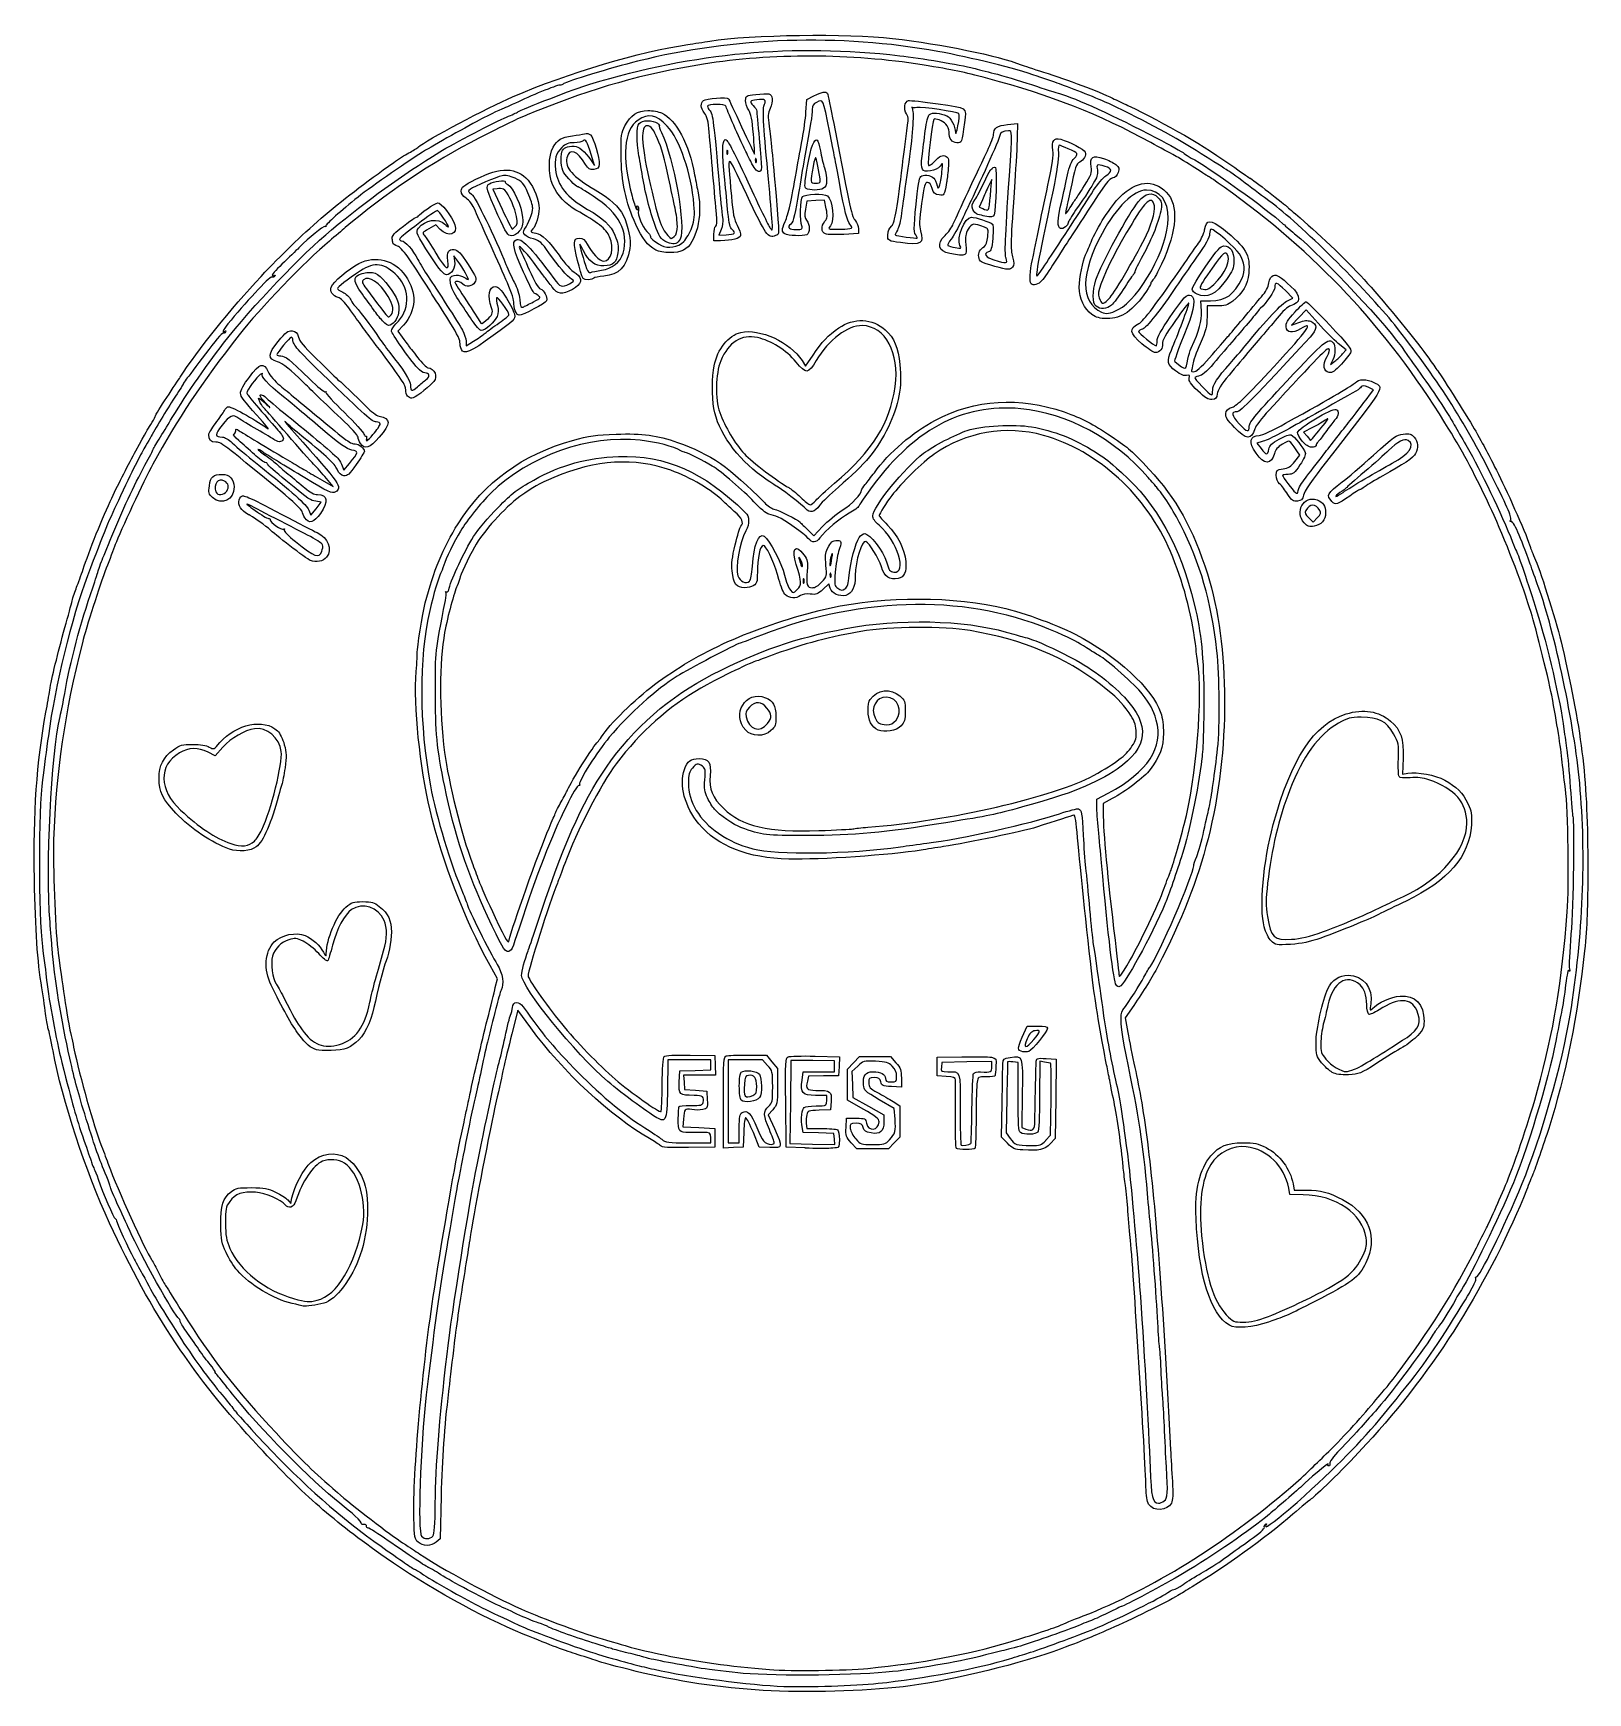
# Model space of a CAD drawing. Header units: millimetres. Extents: x 15 to 195, y 46 to 238.
import ezdxf

# ---------------------------------------------------------------- set-up
doc = ezdxf.new("R2010")
doc.units = ezdxf.units.MM
doc.layers.add('Capa_1', color=7, linetype='CONTINUOUS')

msp = doc.modelspace()

# ---------------------------------------------------------------- linework, layer by layer
at = {"layer": 'Capa_1', "color": 7}
for points in [[(104.40635, 228.65044), (104.50867, 230.112427), (105.33319, 230.541655)], [(127.65916, 227.231385), (128.80693, 227.342234), (128.77283, 225.801703)], [(79.61784, 223.086041), (80.01241, 222.504801), (79.63873, 223.773291)], [(125.74191, 219.740941), (125.83151, 220.880126), (125.46889, 220.131245)], [(68.78699, 219.836006), (68.30561, 219.772666), (69.36354, 217.479626)], [(106.74808, 217.529834), (106.56389, 218.522006), (105.53731, 218.464306), (104.51072, 218.406606), (104.351, 217.471234)], [(124.75417, 218.544074), (124.40208, 217.705784), (124.80773, 217.531895)], [(62.23146, 215.133211), (61.71003, 215.665289), (60.90967, 215.213068)], [(94.56852, 213.831769), (93.78981, 213.820519), (93.78985, 214.589612)], [(94.64445, 215.13557), (94.3789, 214.458666), (95.20246, 214.517306)], [(101.98899, 214.616769), (101.98928, 214.61676)], [(110.46356, 215.210457), (110.46356, 214.648871), (108.7687, 214.557071)], [(88.6599, 213.553865), (88.65949, 213.553862)], [(90.3218, 213.736616), (90.32193, 213.73662)], [(64.274, 211.465757), (63.79968, 212.095724), (63.88258, 211.494114)], [(126.19335, 210.876555), (126.19376, 210.876557)], [(150.00996, 205.70525), (149.94906, 206.89262), (151.06327, 206.90352)], [(159.93494, 206.92144), (160.57624, 207.20824), (159.71658, 208.07498)], [(151.78133, 206.30711), (150.68196, 206.30711), (150.67036, 205.03862)], [(163.49599, 204.30925), (162.10637, 205.88256), (161.26321, 204.98452), (160.42004, 204.08648), (161.26423, 204.40981)], [(57.98159, 204.1084), (57.35173, 203.41772), (57.84354, 202.71576)], [(65.20336, 202.24952), (65.20636, 201.70463), (66.07669, 202.23756)], [(166.30013, 200.78529), (166.71039, 201.25377), (165.798, 201.99485)], [(103.9553, 200.0124), (104.37178, 199.3596), (105.22685, 200.63586)], [(165.16279, 200.10302), (164.89605, 199.55835), (165.39296, 199.93758)], [(169.33752, 195.92592), (169.85356, 196.65501), (169.2459, 196.93302)], [(162.83879, 192.28653), (161.80325, 191.75834), (162.1975, 191.27895)], [(53.03229, 190.44562), (53.03215, 190.44562)], [(157.02334, 190.66086), (156.40207, 190.49738), (156.9022, 189.86432)], [(160.79099, 188.38043), (161.3722, 189.11618), (161.02287, 189.61283)], [(50.9328, 187.86796), (51.12166, 187.38284), (51.7622, 188.16069)], [(48.6204, 186.21575), (49.89908, 185.48046), (49.1003, 186.42889)], [(47.07184, 182.77854), (47.31017, 182.1657), (47.90474, 182.91757), (48.49931, 183.66945), (47.88764, 183.78285)], [(162.38982, 181.88581), (162.92081, 181.39428), (163.39538, 181.89974)], [(104.64882, 180.46834), (105.3169, 179.80421), (106.33041, 180.88369)], [(107.21145, 173.76486), (107.05598, 174.26161), (106.37292, 173.62284)], [(37.16885, 155.42769), (36.28264, 154.43808), (35.44702, 154.85644)], [(173.27614, 154.15313), (173.20044, 152.30907), (173.82948, 152.41779)], [(137.95262, 148.58837), (137.94762, 149.41531), (139.27602, 150.12728)], [(139.73393, 149.49853), (138.68038, 148.94858), (138.68438, 147.8671)], [(68.58057, 127.7026), (68.81979, 128.72021), (67.98486, 130.23958)], [(72.66854, 123.05586), (71.18524, 125.08616), (70.49316, 122.37282)], [(142.21083, 125.64546), (141.22237, 124.21564), (141.52768, 122.52303)], [(129.34988, 121.97208), (129.93189, 123.26981), (131.09972, 123.26981)], [(89.79679, 116.806), (89.85039, 118.09834), (91.63686, 118.15414), (93.42333, 118.21004), (93.42333, 118.78843), (93.42333, 119.36682), (90.94976, 119.36682), (88.47619, 119.36682), (88.46269, 118.04954)], [(91.05558, 119.9087), (93.8815, 119.8546), (93.9365, 118.73247), (93.9915, 117.61034), (92.13954, 117.61034), (90.28759, 117.61034), (90.34389, 116.78095), (90.40019, 115.95155), (91.68278, 115.85395), (92.96537, 115.75635), (93.01987, 114.75805)], [(99.98364, 118.72323), (99.39802, 119.36677), (97.41846, 119.36677), (95.4389, 119.36677), (95.4389, 114.58553), (95.4389, 109.8043), (96.0802, 109.8043), (96.72149, 109.8043), (96.72149, 111.45623)], [(97.6876, 119.9114), (99.84469, 119.8922), (100.48182, 119.14107), (101.11895, 118.38995), (101.11895, 116.30192)], [(103.96125, 117.0419), (104.08505, 118.00065), (105.90013, 118.00065), (107.71522, 118.00065), (107.71514, 118.63489), (107.71507, 119.26914), (105.18868, 119.28544), (102.66228, 119.30174), (102.61298, 114.50423), (102.56368, 109.70672), (105.15175, 109.64752), (107.73981, 109.58832), (107.68167, 110.23296)], [(105.47927, 119.79679), (108.28212, 119.72089), (108.22772, 118.61685), (108.17322, 117.51281), (106.4448, 117.50881), (104.71637, 117.50481), (104.5676, 116.92313)], [(111.0132, 113.67846), (109.18092, 114.71188), (109.18092, 116.51184), (109.18092, 118.31179), (109.87575, 119.03443), (110.57058, 119.75707), (112.37042, 119.75707), (114.17025, 119.75707), (114.79046, 119.0359)], [(120.58721, 117.45429), (119.53365, 117.51279), (119.53365, 118.58613), (119.53365, 119.65946), (122.37368, 119.71716)], [(125.85465, 118.59111), (125.85465, 119.18152), (122.96882, 119.12782), (120.08298, 119.07412), (120.02498, 118.53745)], [(128.87801, 115.11514), (128.87801, 119.07402), (128.28252, 119.13512)], [(131.93645, 119.09581), (131.37619, 119.21515), (131.35949, 115.25588)], [(132.13027, 119.52244), (133.27544, 119.46434), (133.21964, 114.87826), (133.16394, 110.29218), (132.5784, 109.68069)], [(110.37218, 118.6389), (109.71496, 118.01918), (109.76866, 116.52408), (109.82236, 115.02899), (111.60776, 114.02665), (113.39316, 113.02432), (113.39416, 112.22516)], [(115.41066, 117.27022), (115.41066, 116.2257), (114.27306, 116.2838)], [(106.79908, 114.68306), (106.79908, 115.26852), (105.52293, 115.26852)], [(127.57172, 115.00526), (127.48802, 110.93656), (127.95358, 110.28645)], [(129.35777, 115.48498), (129.31547, 111.55935), (129.78224, 111.37033)], [(97.23269, 111.03774), (97.17959, 109.31649), (96.03442, 109.25839), (94.88925, 109.20029), (94.88922, 114.4655)], [(100.58661, 113.61913), (100.05428, 113.02439), (100.76459, 111.46317)], [(104.32543, 109.2029), (102.1267, 109.31642), (102.0779, 114.43058)], [(107.31165, 114.60866), (107.25705, 113.60931), (105.93013, 113.55201)], [(114.44871, 114.55908), (115.22743, 114.0812), (115.22743, 112.27376), (115.22743, 110.46632), (114.57595, 109.7938), (113.92446, 109.12127), (112.10471, 109.11047), (110.28496, 109.09967), (109.63084, 109.81323)], [(114.67811, 112.54462), (114.58621, 113.74507), (112.84555, 114.77036)], [(127.65265, 109.74446), (126.97709, 110.44497), (127.03479, 114.3692)], [(132.05396, 110.07264), (132.60071, 110.68249), (132.67341, 114.82947)], [(90.28182, 112.53657), (90.21692, 111.65838), (92.0492, 111.56078), (93.88147, 111.46318), (93.88147, 110.38984), (93.88147, 109.3165), (90.8778, 109.2628)], [(107.68167, 110.23296), (107.62357, 110.87764), (105.84735, 110.93334), (104.07114, 110.98904), (103.94651, 111.87419)], [(104.44851, 112.02436), (104.50861, 111.46559), (106.15765, 111.45959)], [(109.03301, 111.58038), (109.08931, 112.63401), (110.18688, 112.63401)], [(90.84139, 109.80433), (93.4234, 109.80433), (93.4234, 110.38979)], [(100.25444, 109.25879), (99.02348, 109.31649), (98.33946, 110.97212)], [(104.32538, 109.20229), (104.32543, 109.2029)], [(121.75627, 109.16092), (121.75591, 109.16089)], [(132.05415, 110.07257), (132.05396, 110.07264)], [(44.64904, 103.20733), (45.01702, 102.8154), (45.1317, 103.46647)], [(161.73573, 103.82035), (160.22588, 103.85215), (160.08312, 104.58477)], [(160.58092, 105.06512), (160.70864, 104.34004), (162.10826, 104.33904)], [(62.33448, 69.05586), (62.21607, 64.11786), (61.76262, 63.73796)], [(59.68403, 63.73096), (59.68405, 63.7307)], [(112.7541, 47.4684), (112.75389, 47.46834)]]:
    msp.add_lwpolyline(points, dxfattribs=at)
for points in [[(95.38084, 224.200182)], [(98.67893, 223.224421)], [(106.06609, 220.733538)], [(104.43419, 219.854827)], [(68.88647, 216.796596)], [(125.03012, 216.680468)], [(125.562, 217.96751)], [(70.92915, 215.528103)], [(89.57562, 215.518246)], [(96.14443, 214.702069)], [(103.92369, 215.55329)], [(117.06439, 214.497539)], [(87.10205, 212.760732)], [(115.30569, 213.614813)], [(127.49145, 211.805782)], [(132.39765, 211.673849)], [(78.70936, 209.478382)], [(80.82428, 210.42633)], [(130.37426, 208.876666)], [(151.44062, 208.795354)], [(72.98156, 206.78288)], [(139.47694, 207.29163)], [(149.53679, 207.66911)], [(56.55804, 205.27285)], [(70.88189, 205.73441)], [(137.37387, 205.33109)], [(137.86112, 206.27911)], [(140.42128, 205.88919)], [(55.65615, 204.502)], [(67.41178, 203.17276)], [(64.66997, 201.30443)], [(148.46459, 200.189)], [(60.61549, 197.83156)], [(58.46361, 195.90554)], [(149.59989, 196.52209)], [(151.32326, 196.62029)], [(55.30927, 192.69524)], [(153.83322, 192.28905)], [(155.53755, 192.49282)], [(163.80185, 192.20271)], [(161.64732, 190.71518)], [(162.00618, 186.45)], [(35.96606, 184.21965)], [(37.60644, 184.96034)], [(105.53027, 183.88441)], [(159.97224, 184.58531)], [(165.06116, 183.77145)], [(166.35118, 184.80779)], [(46.61919, 181.85892)], [(104.40298, 182.90694)], [(163.67668, 182.73158)], [(161.87229, 181.29554)], [(47.27077, 176.94529)], [(48.56062, 177.99753)], [(103.77569, 177.07136)], [(107.41168, 177.22942)], [(104.17194, 174.8388)], [(107.29062, 175.41206)], [(97.46255, 157.38273)], [(99.97286, 158.17009)], [(112.73339, 157.40696)], [(114.79485, 158.5425)], [(37.92126, 143.66994)], [(40.78993, 144.58243)], [(164.08534, 134.15345)], [(158.06737, 133.08332)], [(141.76412, 130.83193)], [(140.18465, 128.00199)], [(50.62466, 121.14243)], [(130.68885, 121.70916)], [(47.9498, 120.52711)], [(129.42753, 120.29959)], [(165.10205, 117.92622)], [(167.66691, 118.27557)], [(98.267, 115.26374)], [(96.95051, 114.7057)], [(100.75249, 109.80859)], [(114.03365, 110.14582)], [(123.4362, 109.71169)], [(129.42767, 108.97632)], [(46.42557, 90.9788)], [(48.04084, 91.64213)], [(153.24714, 88.76)], [(157.73622, 89.77863)], [(61.3756, 64.45335)], [(97.17965, 48.61449)], [(111.56291, 49.1936)], [(100.38604, 46.60501)]]:
    msp.add_lwpolyline(points, close=True, dxfattribs=at)
for points in [[(119.62513, 235.660561), (108.34741, 237.719166), (96.08885, 237.32044), (84.99515, 234.534173)], [(93.33178, 236.855793), (98.00704, 237.605623), (109.22641, 237.768339), (114.40294, 237.161392)], [(70.54831, 230.426423), (77.13486, 233.232626), (85.2192, 235.645763), (90.7666, 236.461488)], [(79.49812, 231.897834), (91.73802, 235.567027), (102.8296, 236.583494), (115.22746, 235.172182)], [(90.7666, 236.461488), (91.47203, 236.565218), (92.62636, 236.742655), (93.33178, 236.855793)], [(117.82264, 234.112784), (109.7024, 235.4288), (100.34278, 235.458065), (92.59887, 234.191654)], [(114.40294, 237.161392), (120.1828, 236.483704), (126.50756, 235.185024), (129.24435, 234.113968)], [(131.07684, 232.815856), (128.55598, 233.695287), (123.46941, 234.958837), (119.62513, 235.660561)], [(92.59887, 234.191654), (85.38905, 233.012583), (80.13928, 231.528264), (72.99354, 228.64844)], [(84.99515, 234.534173), (81.93632, 233.765925), (76.70156, 232.179273), (76.48423, 231.954518)], [(115.22746, 235.172182), (117.58276, 234.904065), (122.17792, 234.125935), (123.74753, 233.72942)], [(125.39658, 232.538714), (122.36679, 233.343229), (121.64341, 233.493567), (117.82264, 234.112784)], [(123.74753, 233.72942), (124.15063, 233.627589), (125.22251, 233.35707), (126.12949, 233.128267)], [(129.24435, 234.113968), (129.44591, 234.035088), (130.60024, 233.657281), (131.80954, 233.274393)], [(75.99982, 231.774505), (75.66337, 231.774505), (72.48987, 230.485821), (70.92744, 229.714733)], [(71.18635, 228.697561), (71.55327, 228.980779), (77.8332, 231.398736), (79.49812, 231.897834)], [(76.48423, 231.954518), (76.38853, 231.855508), (76.17051, 231.774505), (75.99982, 231.774505)], [(144.17739, 225.158668), (138.27318, 228.397985), (132.61055, 230.623155), (125.39658, 232.538714)], [(126.12949, 233.128267), (127.03646, 232.899465), (128.97409, 232.318261), (130.43533, 231.836704)], [(130.43533, 231.836704), (131.89657, 231.355147), (133.33949, 230.892563), (133.64181, 230.80874)], [(133.64202, 231.923026), (133.03737, 232.13283), (131.88304, 232.534603), (131.07684, 232.815856)], [(131.80954, 233.274393), (134.64006, 232.378194), (138.08344, 231.07725), (139.77993, 230.263103)], [(139.32207, 229.64258), (138.32815, 230.115238), (134.99274, 231.45435), (133.64202, 231.923026)], [(59.70956, 224.654118), (60.4885, 225.362505), (67.79224, 229.252194), (70.54831, 230.426423)], [(70.92744, 229.714733), (70.39561, 229.452269), (69.91699, 229.237525), (69.86383, 229.237525)], [(92.72025, 228.558528), (92.25979, 229.182005), (92.21485, 229.678717), (92.58898, 230.009426)], [(92.58898, 230.009426), (92.84463, 230.235404), (95.34136, 230.41195), (95.47237, 230.213312)], [(95.47237, 230.213312), (95.50777, 230.159642), (96.19175, 228.692605), (96.99234, 226.953222)], [(97.45439, 229.994725), (97.45439, 230.560518), (97.47859, 230.575317), (98.61896, 230.705384)], [(97.80908, 228.888132), (97.61399, 229.178954), (97.45439, 229.67692), (97.45439, 229.994725)], [(98.75023, 230.087858), (97.92179, 229.990238), (97.86262, 229.894804), (98.33805, 229.42304)], [(98.61896, 230.705384), (99.25948, 230.778444), (99.93971, 230.806489), (100.13059, 230.767714)], [(99.62511, 229.572115), (99.87495, 230.069329), (99.66141, 230.195223), (98.75023, 230.087858)], [(100.13059, 230.767714), (100.59957, 230.672434), (100.66748, 229.94977), (100.28758, 229.097094)], [(105.61663, 229.791688), (105.2659, 229.621481), (105.14835, 229.415409), (105.14355, 228.962291)], [(105.33319, 230.541655), (106.23278, 231.00996), (106.71898, 231.094561), (106.8833, 230.81138)], [(107.14516, 226.310271), (106.34408, 230.360837), (106.42231, 230.18267), (105.61663, 229.791688)], [(106.8833, 230.81138), (106.9416, 230.710982), (107.27152, 229.152203), (107.61655, 227.347426)], [(116.00999, 228.461577), (115.65305, 229.004346), (115.77786, 229.898864), (116.2231, 229.988928)], [(116.2231, 229.988928), (116.41798, 230.028348), (117.95993, 229.864289), (119.64965, 229.624347)], [(133.64181, 230.80874), (135.4595, 230.304765), (140.01792, 228.218059), (144.80427, 225.698906)], [(139.77993, 230.263103), (140.23342, 230.045473), (141.01672, 229.671052), (141.52059, 229.431055)], [(67.22209, 228.009479), (66.27852, 227.535826), (61.90111, 225.082986), (60.53429, 224.262034)], [(62.18708, 224.082075), (63.64213, 224.982456), (68.66935, 227.603606), (69.87868, 228.09241)], [(72.99354, 228.64844), (71.05418, 227.866852), (70.52062, 227.61333), (66.6722, 225.644831)], [(69.86383, 229.237525), (69.75896, 229.237525), (68.53545, 228.668763), (67.22209, 228.009479)], [(69.87868, 228.09241), (70.48333, 228.336807), (71.07178, 228.609125), (71.18635, 228.697561)], [(83.52912, 227.083327), (84.17018, 228.301762), (84.99324, 228.84725), (86.19064, 228.84725)], [(88.41008, 227.060209), (87.13613, 228.385003), (86.24092, 228.565471), (85.04392, 227.738806)], [(85.15521, 227.352615), (85.47211, 227.760577), (86.78027, 227.775873), (87.27491, 227.377405)], [(86.19064, 228.84725), (86.71769, 228.84725), (87.42695, 228.722387), (87.76678, 228.569776)], [(87.76678, 228.569776), (89.42838, 227.823576), (90.93671, 224.994666), (91.57283, 221.431463)], [(93.25965, 226.336747), (93.15151, 227.609663), (93.01952, 228.153296), (92.72025, 228.558528)], [(95.1782, 229.335127), (95.1555, 229.634571), (93.05694, 229.633831), (93.05694, 229.334379)], [(93.05694, 229.334379), (93.05694, 229.200074), (93.17166, 228.988788), (93.31186, 228.864853)], [(93.31186, 228.864853), (93.65175, 228.564411), (93.80069, 227.387354), (94.43766, 219.967817)], [(97.28075, 224.506687), (96.86517, 225.314387), (95.19166, 229.15755), (95.1782, 229.335127)], [(98.34634, 226.118146), (98.20964, 227.796351), (98.07467, 228.492196), (97.80908, 228.888132)], [(98.33805, 229.42304), (98.55746, 229.205325), (98.73799, 228.920842), (98.73923, 228.790856)], [(98.73923, 228.790856), (98.74023, 228.66087), (98.86245, 227.23724), (99.01031, 225.627233)], [(100.01536, 221.724188), (99.47554, 227.436556), (99.39237, 229.108938), (99.62511, 229.572115)], [(100.28758, 229.097094), (100.02126, 228.499349), (100.00468, 228.201855), (100.17141, 227.013512)], [(104.00373, 225.627233), (104.1689, 226.485903), (104.35008, 227.846346), (104.40635, 228.65044)], [(105.14355, 228.962291), (105.13755, 228.352206), (104.93544, 227.101875), (104.24379, 223.382987)], [(115.77196, 224.358748), (116.27443, 228.062862), (116.27425, 228.059741), (116.00999, 228.461577)], [(116.67747, 229.042399), (116.89311, 228.4546), (116.70087, 225.910155), (116.16079, 222.201958)], [(116.63617, 229.223262), (116.59987, 229.284792), (116.61847, 229.203402), (116.67747, 229.042399)], [(117.20163, 229.189182), (116.92695, 229.146402), (116.6725, 229.161742), (116.63617, 229.223262)], [(122.05002, 228.48905), (121.85086, 228.701169), (117.8125, 229.284327), (117.20163, 229.189182)], [(118.16986, 226.505423), (118.30065, 227.569099), (118.4767, 228.249674), (118.66056, 228.402415)], [(119.16051, 227.832215), (118.97818, 227.638015), (118.39188, 222.686651), (118.53237, 222.52744)], [(118.66056, 228.402415), (118.95415, 228.646306), (119.85661, 228.576051), (120.67211, 228.245821)], [(120.54571, 227.281068), (120.19238, 227.6574), (119.32165, 228.003846), (119.16051, 227.832215)], [(119.64965, 229.624347), (123.09638, 229.134906), (122.93717, 229.246711), (122.70168, 227.481184)], [(120.67211, 228.245821), (121.1219, 228.063682), (121.62641, 227.052284), (121.65882, 226.26775)], [(121.93524, 227.079435), (122.07716, 227.770809), (122.12881, 228.405136), (122.05002, 228.48905)], [(150.00365, 223.865097), (146.90948, 225.840563), (143.9426, 227.445298), (139.32207, 229.64258)], [(141.52059, 229.431055), (146.00658, 227.294373), (150.33308, 224.783546), (153.86709, 222.265935)], [(75.26157, 224.613004), (75.78001, 225.506464), (76.16213, 225.733585), (77.46923, 225.925185)], [(77.46923, 225.925185), (78.03086, 226.007505), (78.66854, 226.121283), (78.8863, 226.178014)], [(78.8863, 226.178014), (79.10406, 226.234744), (79.40389, 226.177937), (79.55258, 226.051775)], [(79.55258, 226.051775), (79.91908, 225.740804), (80.63718, 223.332421), (80.56447, 222.658033)], [(83.08695, 223.675714), (83.07215, 226.036251), (83.10295, 226.273246), (83.52912, 227.083327)], [(85.04392, 227.738806), (83.3901, 226.596657), (83.14988, 223.552472), (84.35371, 218.99206)], [(85.14721, 223.629953), (84.85207, 225.261356), (84.85555, 226.967395), (85.15521, 227.352615)], [(86.09519, 227.09088), (85.3242, 227.09088), (85.39076, 225.062836), (86.29373, 221.041159)], [(88.55557, 221.138735), (87.71014, 225.094862), (86.88506, 227.09088), (86.09519, 227.09088)], [(87.27491, 227.377405), (87.47052, 227.219817), (87.57191, 227.090883), (87.50022, 227.090883)], [(87.50022, 227.090883), (87.42852, 227.090883), (87.53322, 226.749748), (87.73297, 226.332806)], [(87.73297, 226.332806), (89.17889, 223.314106), (90.57903, 215.366111), (89.90279, 214.015679)], [(91.49635, 218.016298), (91.21817, 221.507968), (89.82587, 225.587909), (88.41008, 227.060209)], [(94.08648, 216.921547), (93.93293, 218.599882), (93.44254, 224.184086), (93.25965, 226.336747)], [(96.99234, 226.953222), (97.79292, 225.213839), (98.46616, 223.810107), (98.48843, 223.833817)], [(98.48843, 223.833817), (98.51073, 223.857527), (98.44673, 224.885476), (98.34634, 226.118146)], [(100.17141, 227.013512), (100.36335, 225.645525), (100.56599, 223.573205), (100.95578, 218.992059)], [(107.71318, 223.480563), (107.60242, 224.017232), (107.34681, 225.290601), (107.14516, 226.310271)], [(107.61655, 227.347426), (109.57503, 217.102981), (109.68772, 216.598371), (110.11987, 216.138098)], [(117.80532, 223.578138), (117.89362, 224.275808), (118.05768, 225.593086), (118.16986, 226.505423)], [(120.90751, 226.395017), (120.90751, 226.670408), (120.7447, 227.069131), (120.54571, 227.281068)], [(121.82179, 225.139357), (121.22868, 225.139357), (120.90751, 225.580443), (120.90751, 226.395017)], [(121.65882, 226.26775), (121.66892, 226.022802), (121.79333, 226.38806), (121.93524, 227.079435)], [(122.70168, 227.481184), (122.38145, 225.080286), (122.40364, 225.139357), (121.82179, 225.139357)], [(126.77078, 225.950766), (126.77078, 225.707131), (124.15598, 219.843383), (123.2761, 218.113874)], [(125.32694, 224.21036), (125.71795, 225.041083), (126.03788, 225.880529), (126.03788, 226.075795)], [(126.03788, 226.075795), (126.03788, 226.808173), (126.47059, 227.116595), (127.65916, 227.231385)], [(127.75745, 226.505423), (127.13381, 226.505423), (126.77078, 226.30135), (126.77078, 225.950766)], [(127.86872, 221.333887), (128.21796, 226.588398), (128.21974, 226.505423), (127.75745, 226.505423)], [(49.67498, 215.084997), (53.94709, 218.608576), (57.68303, 221.294982), (62.18708, 224.082075)], [(66.6722, 225.644831), (61.34623, 222.920557), (55.68359, 219.1307), (51.2811, 215.343969)], [(60.53429, 224.262034), (58.83227, 223.239751), (54.34672, 220.128825), (52.74712, 218.861287)], [(56.87729, 222.871597), (57.38543, 223.233061), (58.16873, 223.725763), (58.61795, 223.966489)], [(58.61795, 223.966489), (59.06717, 224.207215), (59.55839, 224.516648), (59.70956, 224.654118)], [(75.22357, 220.231439), (74.66501, 221.531447), (74.68309, 223.616104), (75.26157, 224.613004)], [(76.24875, 224.572578), (75.56015, 223.902709), (75.3832, 223.288247), (75.52129, 222.046444)], [(76.44949, 221.738827), (76.17251, 222.188199), (76.07655, 223.447889), (76.27011, 224.093736)], [(77.67003, 225.139357), (77.00022, 225.139357), (76.71407, 225.025246), (76.24875, 224.572578)], [(76.27011, 224.093736), (76.40043, 224.528601), (76.86509, 224.741838), (77.69227, 224.746387)], [(78.98102, 222.643809), (78.06285, 224.226114), (77.08537, 224.566438), (76.84244, 223.388384)], [(78.69968, 225.34278), (78.59463, 225.230897), (78.13129, 225.139357), (77.67003, 225.139357)], [(77.69227, 224.746387), (78.19343, 224.749187), (78.9059, 224.134811), (79.61784, 223.086041)], [(79.63873, 223.773291), (79.20098, 225.259301), (78.97536, 225.636396), (78.69968, 225.34278)], [(95.04212, 220.846002), (94.71152, 224.01314), (94.73122, 225.411216), (95.10752, 225.489447)], [(95.10752, 225.489447), (95.34845, 225.539537), (95.92565, 224.454287), (97.7005, 220.614171)], [(97.59078, 219.10939), (95.14991, 224.284055), (95.34288, 224.296731), (95.80456, 218.992059)], [(95.27014, 224.082278), (95.26214, 223.876555), (95.30544, 223.761293), (95.36634, 223.82614)], [(95.38084, 224.200182), (95.32234, 224.355862), (95.27893, 224.309619), (95.27014, 224.082278)], [(95.36634, 223.82614), (95.42724, 223.89099), (95.43374, 224.059307), (95.38084, 224.200182)], [(98.0327, 222.994257), (97.71533, 223.639128), (97.37695, 224.319722), (97.28075, 224.506687)], [(99.01031, 225.627233), (99.35915, 221.828759), (99.35904, 221.821764), (98.94821, 221.821764)], [(103.31441, 221.821764), (103.52836, 223.056102), (103.83855, 224.768563), (104.00373, 225.627233)], [(104.59322, 222.437605), (104.97888, 224.66697), (105.35132, 225.66136), (105.71179, 225.424076)], [(105.71179, 225.424076), (105.79229, 225.371066), (105.95324, 224.824274), (106.06939, 224.208976)], [(106.06939, 224.208976), (106.18554, 223.593679), (106.39722, 222.713956), (106.53979, 222.254036)], [(115.53242, 222.504801), (115.56952, 222.826802), (115.67732, 223.661078), (115.77196, 224.358748)], [(121.40522, 215.763782), (121.67706, 216.399569), (123.60816, 220.558766), (125.32694, 224.21036)], [(128.77283, 225.801703), (128.75403, 224.954411), (128.62823, 222.636529), (128.49321, 220.650854)], [(132.43164, 220.795895), (132.83638, 222.65646), (132.96224, 223.62592), (132.88101, 224.257128)], [(132.88101, 224.257128), (132.73548, 225.388017), (132.98081, 225.734565), (133.78464, 225.533546)], [(133.64181, 224.870495), (133.52927, 224.918785), (133.48148, 224.55292), (133.51794, 223.922109)], [(134.64956, 224.448389), (134.19608, 224.637308), (133.74259, 224.827256), (133.64181, 224.870495)], [(133.78464, 225.533546), (134.79554, 225.280745), (136.48072, 224.393781), (136.60488, 224.049165)], [(135.35106, 223.32774), (135.88005, 223.849896), (135.80732, 223.966079), (134.64956, 224.448389)], [(136.60488, 224.049165), (136.75199, 223.640846), (136.48238, 223.14959), (135.97622, 222.903691)], [(146.9258, 223.667626), (146.47231, 223.907156), (145.23553, 224.578125), (144.17739, 225.158668)], [(144.80427, 225.698906), (146.40875, 224.85444), (147.85166, 224.049959), (148.01075, 223.911172)], [(41.57004, 209.718224), (46.34634, 214.813427), (50.17899, 218.106784), (56.87729, 222.871597)], [(66.35155, 220.929601), (69.18292, 222.367916), (71.0594, 222.328378), (72.36868, 220.802816)], [(75.52129, 222.046444), (75.72617, 220.203931), (76.85315, 218.804786), (79.22327, 217.450419)], [(76.84244, 223.388384), (76.60203, 222.22257), (77.45311, 221.262409), (80.11271, 219.698993)], [(79.93153, 222.055023), (79.45034, 222.005193), (79.29617, 222.100693), (78.98102, 222.643809)], [(80.56447, 222.658033), (80.51597, 222.208007), (80.40706, 222.104264), (79.93153, 222.055023)], [(84.7917, 215.69949), (83.61753, 218.276698), (83.10579, 220.671045), (83.08695, 223.675714)], [(85.63801, 220.846006), (85.48002, 221.758343), (85.25916, 223.011119), (85.14721, 223.629953)], [(98.94821, 221.821764), (98.72067, 221.821764), (98.42065, 222.206002), (98.0327, 222.994257)], [(98.56823, 223.106516), (98.56023, 222.900793), (98.60353, 222.785531), (98.66443, 222.850379)], [(98.67893, 223.224421), (98.62043, 223.3801), (98.57702, 223.333858), (98.56823, 223.106516)], [(98.66443, 222.850379), (98.72533, 222.915229), (98.73183, 223.083545), (98.67893, 223.224421)], [(104.24379, 223.382987), (104.03419, 222.255983), (103.73809, 220.508189), (103.58579, 219.499002)], [(104.43419, 219.854825), (104.21557, 220.002238), (104.23968, 220.393872), (104.59322, 222.437605)], [(105.22806, 222.407221), (104.87278, 220.519524), (104.88221, 220.455698), (105.51641, 220.455698)], [(105.56226, 223.382982), (105.50976, 223.543983), (105.35936, 223.10489), (105.22806, 222.407221)], [(106.06609, 220.733538), (106.06609, 221.049718), (105.70648, 222.940807), (105.56226, 223.382982)], [(106.53979, 222.254036), (106.91392, 221.047094), (106.87693, 220.123546), (106.44459, 219.877107)], [(108.26934, 220.553279), (108.07421, 221.626616), (107.82393, 222.943894), (107.71318, 223.480563)], [(114.30967, 215.533367), (114.64843, 215.869519), (114.99635, 217.853125), (115.53242, 222.504801)], [(116.16079, 222.201958), (115.85673, 220.114511), (115.52836, 217.764296), (115.43108, 216.979258)], [(118.79092, 221.886813), (117.75825, 221.739288), (117.60569, 222.001081), (117.80532, 223.578138)], [(118.53237, 222.52744), (118.61797, 222.43047), (118.91053, 222.61183), (119.20056, 222.941595)], [(119.87656, 222.443719), (119.65856, 222.160144), (119.25495, 221.953104), (118.79092, 221.886813)], [(119.20056, 222.941595), (119.81401, 223.639094), (120.15121, 223.783618), (120.59602, 223.539681)], [(120.09057, 221.741329), (120.22349, 222.89444), (120.22337, 222.894845), (119.87656, 222.443719)], [(120.59602, 223.539681), (120.8774, 223.385367), (120.91078, 223.185412), (120.82331, 222.177771)], [(120.82331, 222.177771), (120.76691, 221.528198), (120.68035, 220.78718), (120.63092, 220.531063)], [(124.90812, 220.48902), (125.54161, 221.917796), (125.96422, 222.478743), (126.2603, 222.283846)], [(126.2603, 222.283846), (126.45269, 222.157206), (126.3108, 217.418937), (126.09681, 216.82506)], [(133.51794, 223.922109), (133.55694, 223.247501), (133.34529, 221.790224), (132.90115, 219.675093)], [(134.5742, 221.419939), (134.79454, 222.434997), (135.02836, 223.009209), (135.35106, 223.32774)], [(135.97622, 222.903691), (135.5746, 222.708578), (135.49327, 222.455347), (134.84535, 219.382364)], [(136.5331, 220.189876), (137.31745, 221.437428), (137.39692, 221.66251), (137.2943, 222.345969)], [(137.2943, 222.345969), (137.12212, 223.492822), (137.49316, 223.742573), (138.736, 223.316403)], [(138.9096, 222.396963), (137.92706, 222.687586), (137.89469, 222.671555), (138.02059, 221.956745)], [(138.736, 223.316403), (139.25977, 223.136801), (139.89205, 222.8218), (140.14105, 222.6164)], [(138.9991, 221.333307), (139.77031, 221.84995), (139.74508, 222.14984), (138.9096, 222.396963)], [(140.14105, 222.6164), (140.53335, 222.292794), (140.56954, 222.169253), (140.4122, 221.690841)], [(149.2754, 222.234188), (148.43661, 222.783048), (147.37929, 223.428095), (146.9258, 223.667626)], [(148.01075, 223.911172), (148.16984, 223.772384), (148.54713, 223.53089), (148.84916, 223.374519)], [(148.84916, 223.374519), (150.65533, 222.439425), (157.85295, 217.285918), (159.38526, 215.830658)], [(150.85484, 221.236261), (150.82494, 221.236261), (150.11419, 221.685328), (149.2754, 222.234188)], [(153.02691, 221.947999), (152.70411, 222.14689), (151.34364, 223.009584), (150.00365, 223.865097)], [(153.86709, 222.265935), (154.8127, 221.59228), (155.62088, 221.041109), (155.66302, 221.041109)], [(64.6567, 219.570055), (64.6567, 220.006731), (64.86711, 220.175514), (66.35155, 220.929601)], [(69.36024, 221.325218), (68.67657, 221.171705), (66.17469, 220.105398), (65.70473, 219.767233)], [(68.88647, 216.796596), (67.55847, 219.720358), (67.43685, 220.16304), (67.8929, 220.413168)], [(67.8929, 220.413168), (68.32727, 220.651407), (69.81391, 220.855009), (69.70124, 220.660827)], [(70.8686, 221.030719), (70.21751, 221.329043), (69.76806, 221.416793), (69.36024, 221.325218)], [(69.70124, 220.660827), (69.65394, 220.579397), (69.79824, 220.42317), (70.02184, 220.313652)], [(70.02184, 220.313652), (70.63215, 220.014706), (71.65225, 217.736072), (71.72641, 216.506096)], [(72.34899, 219.359306), (71.84992, 220.484326), (71.70568, 220.647184), (70.8686, 221.030719)], [(72.36868, 220.802816), (73.05007, 220.00888), (73.63571, 218.505349), (73.63382, 217.554795)], [(77.85452, 217.371001), (76.75742, 217.973951), (75.69916, 219.124509), (75.22357, 220.231439)], [(78.06904, 220.065397), (77.87967, 220.065397), (76.78164, 221.199964), (76.44949, 221.738827)], [(87.13549, 215.263212), (86.49005, 217.001015), (85.96466, 218.959719), (85.63801, 220.846006)], [(86.29373, 221.041159), (87.35969, 216.29358), (87.67131, 215.352334), (88.47853, 214.442091)], [(89.31582, 217.585887), (89.17293, 218.251948), (88.83082, 219.85073), (88.55557, 221.138735)], [(91.57283, 221.431463), (91.69738, 220.733794), (91.87613, 219.794766), (91.97005, 219.344735)], [(95.4141, 217.08149), (95.3271, 218.024967), (95.15976, 219.718998), (95.04212, 220.846002)], [(97.7005, 220.614171), (98.95618, 217.897334), (100.11972, 215.49883), (100.28613, 215.284162)], [(100.47723, 216.455076), (100.41593, 217.313746), (100.20808, 219.684846), (100.01536, 221.724188)], [(102.01308, 216.051945), (102.38858, 216.916948), (102.71545, 218.366215), (103.31441, 221.821764)], [(105.51641, 220.455698), (105.86977, 220.455698), (106.06609, 220.554928), (106.06609, 220.733538)], [(109.46419, 215.762155), (109.13268, 216.152314), (108.89936, 217.087856), (108.26934, 220.553279)], [(117.24685, 219.239291), (117.46278, 221.105865), (117.50909, 221.251036), (117.92399, 221.361946)], [(118.42149, 220.553278), (118.13835, 220.553278), (118.04168, 220.201799), (117.75059, 218.113874)], [(117.92399, 221.361946), (118.4495, 221.502426), (119.23258, 221.167673), (119.35522, 220.750119)], [(118.95958, 219.870245), (118.82397, 220.317126), (118.63793, 220.553278), (118.42149, 220.553278)], [(119.35522, 220.750119), (119.64783, 219.753852), (119.65261, 219.747853), (119.8096, 220.180111)], [(120.63092, 220.531063), (120.33296, 218.987131), (120.37981, 219.062348), (119.75605, 219.126559)], [(119.8096, 220.180111), (119.891, 220.404204), (120.01743, 221.106752), (120.09057, 221.741329)], [(123.90173, 218.565883), (124.13778, 218.907614), (124.59066, 219.773025), (124.90812, 220.48902)], [(125.46889, 220.131245), (125.26945, 219.719361), (124.94782, 219.005134), (124.75417, 218.544074)], [(127.49143, 211.805782), (127.3091, 212.31657), (127.3676, 213.79397), (127.86872, 221.333887)], [(128.49321, 220.650854), (128.00542, 213.477014), (127.98844, 212.910742), (128.23322, 211.979572)], [(131.3377, 215.576894), (131.63016, 217.0259), (132.12243, 219.37445), (132.43164, 220.795895)], [(133.90111, 218.406603), (134.09795, 219.265273), (134.40084, 220.621274), (134.5742, 221.419939)], [(138.02059, 221.956745), (138.1403, 221.277136), (137.8725, 220.784482), (135.51269, 217.343007)], [(135.56178, 218.699331), (135.61428, 218.753001), (136.05142, 219.423743), (136.5331, 220.189876)], [(139.81803, 221.075812), (139.38819, 221.010262), (138.8688, 220.329998), (136.88603, 217.235689)], [(137.58615, 219.647948), (138.04236, 220.359909), (138.67819, 221.118321), (138.9991, 221.333307)], [(140.4122, 221.690841), (140.29802, 221.343645), (140.07749, 221.115381), (139.81803, 221.075812)], [(140.59239, 218.861805), (142.53433, 220.768322), (144.46309, 220.971503), (145.96565, 219.427839)], [(152.62874, 220.011774), (151.683, 220.685242), (150.88474, 221.236261), (150.85484, 221.236261)], [(155.44579, 220.191629), (154.4382, 220.958742), (153.3497, 221.749109), (153.02691, 221.947999)], [(158.01097, 218.271604), (157.60771, 218.560504), (156.45338, 219.424515), (155.44579, 220.191629)], [(155.66302, 221.041109), (155.74182, 221.041109), (159.77047, 217.917943), (159.93494, 217.729379)], [(52.74712, 218.861287), (50.80364, 217.32125), (48.99946, 215.707388), (49.04131, 215.546391)], [(59.74013, 216.69902), (59.84312, 216.945828), (61.57639, 218.143367), (61.93797, 218.217532)], [(61.93797, 218.217532), (62.29947, 218.291682), (63.57524, 216.650975), (63.93097, 215.65443)], [(65.2146, 218.739043), (64.81991, 218.974227), (64.6567, 219.21734), (64.6567, 219.570055)], [(66.29744, 217.235689), (65.95335, 218.003222), (65.58031, 218.521128), (65.2146, 218.739043)], [(65.70473, 219.767233), (65.40112, 219.548765), (65.41109, 219.509832), (65.84892, 219.204285)], [(65.84892, 219.204285), (66.28496, 218.899991), (68.5574, 214.236157), (69.80337, 211.088392)], [(69.51342, 219.799196), (69.37864, 219.854286), (69.05175, 219.870846), (68.78699, 219.836006)], [(70.95071, 216.938229), (70.66281, 218.116354), (69.89592, 219.642865), (69.51342, 219.799196)], [(72.89791, 217.576685), (72.89991, 217.871566), (72.6531, 218.673746), (72.34899, 219.359306)], [(79.85637, 218.986933), (78.95606, 219.580088), (78.15176, 220.065397), (78.06904, 220.065397)], [(83.31391, 212.417734), (84.01063, 214.894501), (82.9185, 216.969501), (79.85637, 218.986933)], [(80.11271, 219.698993), (81.75071, 218.736109), (82.89017, 217.699241), (83.33818, 216.763923)], [(84.35371, 218.99206), (84.52371, 218.348057), (84.74376, 217.689418), (84.84271, 217.528417)], [(91.97005, 219.344735), (92.52874, 216.66763), (91.73744, 213.534191), (90.30319, 212.744242)], [(94.43766, 219.967817), (94.58509, 218.250477), (94.75168, 216.612977), (94.80786, 216.328927)], [(95.80456, 218.992059), (95.98417, 216.928419), (96.10964, 216.298875), (96.47704, 215.617869)], [(100.89598, 214.427486), (100.03532, 214.086229), (99.80889, 214.406976), (97.59078, 219.10939)], [(100.95578, 218.992059), (101.35783, 214.266839), (101.36236, 214.612394), (100.89598, 214.427486)], [(103.58579, 219.499002), (103.21556, 217.04567), (102.96204, 216.024563), (102.65601, 215.754054)], [(103.9237, 215.553285), (103.70969, 216.010859), (103.7734, 218.67731), (104.0042, 218.923148)], [(104.0042, 218.923148), (104.28505, 219.222274), (106.53324, 219.294503), (106.89098, 219.015898)], [(106.44459, 219.877107), (106.01197, 219.630506), (104.787, 219.616929), (104.43419, 219.854827)], [(106.89098, 219.015898), (107.49993, 218.541646), (107.73369, 216.137843), (107.22866, 215.543474)], [(117.06442, 214.497542), (116.81278, 214.820482), (116.8512, 215.819084), (117.24685, 219.239291)], [(119.75605, 219.126559), (119.26434, 219.177179), (119.13255, 219.300225), (118.95958, 219.870245)], [(123.64936, 217.449207), (123.5064, 217.849697), (123.55476, 218.063535), (123.90173, 218.565883)], [(125.56197, 217.96751), (125.61167, 218.316345), (125.69265, 219.114389), (125.74191, 219.740941)], [(132.90115, 219.675093), (131.06637, 210.937255), (130.80393, 209.48234), (131.12342, 209.819902)], [(132.39765, 211.673849), (134.55287, 214.955184), (136.28025, 217.609956), (137.58615, 219.647948)], [(133.77894, 215.228655), (133.36965, 215.318805), (133.40519, 216.243228), (133.90111, 218.406603)], [(134.84535, 219.382364), (134.64168, 218.41636), (134.42428, 217.406447), (134.36226, 217.138113)], [(134.85787, 217.625994), (135.19248, 218.162662), (135.50924, 218.645664), (135.56178, 218.699331)], [(137.28829, 213.68176), (137.95514, 215.310989), (139.59619, 217.88378), (140.59239, 218.861805)], [(137.84937, 209.311717), (138.46681, 211.175646), (141.59448, 216.937162), (142.76557, 218.367915)], [(143.66606, 219.675093), (142.21515, 219.675093), (140.20826, 217.71061), (138.56719, 214.683951)], [(142.76557, 218.367915), (143.56958, 219.350192), (144.35333, 219.505496), (145.0048, 218.811628)], [(144.54809, 218.105421), (144.29746, 218.60421), (144.16262, 218.603912), (143.56503, 218.103221)], [(146.19289, 216.401376), (146.19289, 218.44647), (145.24457, 219.675093), (143.66606, 219.675093)], [(145.0048, 218.811628), (145.43147, 218.357186), (145.47492, 218.195671), (145.36501, 217.472544)], [(145.96565, 219.427839), (147.41424, 217.939623), (147.22646, 215.068474), (145.42384, 211.143509)], [(178.10568, 192.8416), (171.36734, 203.7677), (163.18282, 212.49618), (152.62874, 220.011774)], [(172.3113, 204.11835), (169.07587, 208.18918), (161.18935, 215.994593), (158.01097, 218.271604)], [(57.11488, 214.806675), (58.40879, 215.872549), (59.3379, 216.552656), (59.5001, 216.552656)], [(61.91882, 217.332221), (61.68791, 217.329821), (57.62578, 214.285412), (57.55599, 214.062407)], [(59.5001, 216.552656), (59.5985, 216.552656), (59.70654, 216.618516), (59.74013, 216.69902)], [(59.72039, 215.298073), (60.45374, 216.239215), (62.02721, 216.478061), (62.7473, 215.757544)], [(63.19088, 215.439595), (63.19088, 215.621511), (62.04025, 217.333462), (61.91882, 217.332221)], [(67.86691, 213.722948), (67.29241, 215.010953), (66.58615, 216.591686), (66.29744, 217.235689)], [(70.43816, 214.405981), (70.02362, 214.405981), (69.8527, 214.669315), (68.88647, 216.796596)], [(69.36354, 217.479626), (69.94539, 216.218455), (70.47208, 215.186587), (70.53395, 215.186587)], [(70.92911, 215.528106), (71.17958, 215.830675), (71.18204, 215.991492), (70.95071, 216.938229)], [(71.72641, 216.506096), (71.77841, 215.64378), (71.71741, 215.393359), (71.34616, 214.94265)], [(71.95453, 215.15416), (72.41362, 215.825601), (72.89402, 217.059236), (72.89791, 217.576685)], [(73.63382, 217.554795), (73.63182, 216.74588), (73.27627, 215.585293), (72.91022, 215.195422)], [(81.76693, 214.274082), (81.33439, 215.240146), (80.43191, 215.954516), (77.85452, 217.371001)], [(79.22327, 217.450419), (81.02677, 216.419841), (81.88649, 215.609134), (82.37087, 214.482254)], [(83.33818, 216.763923), (83.90965, 215.570841), (84.25651, 213.818983), (84.09484, 212.942339)], [(84.84271, 217.528417), (84.98907, 217.290263), (85.00334, 217.301249), (84.91921, 217.587337)], [(84.91921, 217.587337), (84.85651, 217.800581), (84.89011, 217.89013), (85.00441, 217.814854)], [(85.08311, 217.322127), (84.94666, 216.864229), (85.54032, 215.411092), (86.06757, 214.912399)], [(85.00441, 217.814854), (85.10813, 217.746584), (85.14356, 217.524853), (85.08311, 217.322127)], [(89.57562, 215.518246), (89.57562, 215.989387), (89.45871, 216.919825), (89.31582, 217.585887)], [(91.23895, 215.368926), (91.56165, 216.286989), (91.60149, 216.696691), (91.49635, 218.016298)], [(93.99718, 215.495175), (94.13771, 215.587685), (94.16648, 216.047209), (94.08648, 216.921547)], [(94.80786, 216.328927), (94.86406, 216.044878), (94.79046, 215.507868), (94.64445, 215.13557)], [(95.91752, 215.097135), (95.65045, 215.305132), (95.53637, 215.754804), (95.4141, 217.08149)], [(100.28613, 215.284162), (100.57111, 214.91655), (100.58222, 214.984628), (100.47723, 216.455076)], [(104.351, 217.471234), (104.22186, 216.714973), (104.24798, 216.469132), (104.48738, 216.187378)], [(106.59079, 216.075284), (106.88651, 216.475701), (106.90759, 216.670619), (106.74808, 217.529834)], [(115.43108, 216.979258), (115.33378, 216.19422), (115.11792, 215.33037), (114.95134, 215.059591)], [(117.75059, 218.113874), (117.47838, 216.16147), (117.45248, 215.534837), (117.62085, 214.975038)], [(122.16275, 213.289487), (121.73056, 214.149609), (122.70529, 216.552656), (123.48637, 216.552656)], [(123.2761, 218.113874), (123.1942, 217.952874), (122.79065, 217.100834), (122.37933, 216.220453)], [(123.48637, 216.552656), (123.92903, 216.552656), (125.69214, 215.978123), (125.92328, 215.758561)], [(124.24493, 216.858433), (124.01462, 216.910923), (123.74662, 217.176767), (123.64936, 217.449207)], [(125.03012, 216.680468), (124.82857, 216.725858), (124.47524, 216.805947), (124.24493, 216.858433)], [(124.80773, 217.531895), (125.428, 217.266003), (125.46508, 217.287418), (125.562, 217.96751)], [(126.09681, 216.82506), (125.99971, 216.555483), (125.74084, 216.520395), (125.03012, 216.680468)], [(134.36226, 217.138113), (134.28686, 216.811698), (134.45086, 216.973164), (134.85787, 217.625994)], [(135.51269, 217.343007), (135.03797, 216.650695), (134.64956, 216.007738), (134.64956, 215.914213)], [(136.88603, 217.235689), (136.26704, 216.269685), (135.38394, 214.908498), (134.92359, 214.210828)], [(143.56503, 218.103221), (143.03923, 217.66271), (140.48173, 213.383415), (139.51091, 211.319713)], [(140.42123, 205.88919), (142.91607, 207.13208), (146.19289, 213.100295), (146.19289, 216.401376)], [(145.36501, 217.472544), (145.179, 216.248634), (144.28392, 213.974653), (143.25597, 212.114458)], [(143.68048, 214.511892), (144.40695, 216.050714), (144.78784, 217.628299), (144.54809, 218.105421)], [(150.38903, 215.108057), (150.57258, 216.30757), (151.07262, 216.318417), (152.54778, 215.154887)], [(159.93494, 217.729379), (159.98534, 217.671609), (160.64338, 217.099582), (161.39727, 216.4582)], [(161.39727, 216.4582), (163.81802, 214.398712), (167.11698, 211.206367), (169.18793, 208.919318)], [(37.24022, 202.00896), (40.50914, 206.20247), (46.34138, 212.335482), (49.67498, 215.084997)], [(48.92469, 215.462601), (48.77443, 215.561511), (47.00213, 214.130468), (46.04507, 213.137457)], [(49.04131, 215.546391), (49.06901, 215.439861), (49.01651, 215.402158), (48.92469, 215.462601)], [(51.2811, 215.343969), (50.92838, 215.040589), (50.10386, 214.345517), (49.44882, 213.799365)], [(56.6886, 214.063981), (56.6538, 214.257566), (56.8381, 214.578674), (57.11488, 214.806675)], [(61.09524, 212.096551), (59.52267, 214.483027), (59.36727, 214.844898), (59.72039, 215.298073)], [(60.90967, 215.213068), (60.15894, 214.788884), (60.12816, 214.739954), (60.41333, 214.423843)], [(60.41333, 214.423843), (60.58053, 214.238491), (61.17083, 213.328441), (61.72509, 212.40151)], [(63.93097, 215.65443), (64.31982, 214.565113), (63.14215, 214.203934), (62.23146, 215.133211)], [(62.7473, 215.757544), (62.99127, 215.513434), (63.19088, 215.370356), (63.19088, 215.439595)], [(71.34616, 214.94265), (71.08149, 214.6214), (70.71701, 214.405981), (70.43816, 214.405981)], [(70.53395, 215.186587), (70.59585, 215.186587), (70.77366, 215.340269), (70.92915, 215.528103)], [(72.99011, 214.036955), (71.99146, 214.304783), (71.63598, 214.68828), (71.95453, 215.15416)], [(72.91022, 215.195422), (72.58655, 214.850684), (72.59728, 214.835642), (73.24584, 214.725184)], [(73.24584, 214.725184), (73.9446, 214.606176), (74.84654, 213.746097), (75.93407, 212.161729)], [(82.37087, 214.482254), (82.75024, 213.599654), (82.80734, 213.250089), (82.70347, 212.445779)], [(87.10205, 212.76073), (86.14681, 213.288796), (85.53609, 214.065628), (84.7917, 215.69949)], [(86.06757, 214.912399), (86.28375, 214.70793), (86.46063, 214.443644), (86.46063, 214.325098)], [(88.65949, 213.553862), (87.80392, 213.865308), (87.54813, 214.152213), (87.13549, 215.263212)], [(88.47853, 214.442091), (88.85947, 214.012535), (88.89629, 214.006826), (89.22739, 214.325973)], [(89.22739, 214.325973), (89.4688, 214.558657), (89.57562, 214.924413), (89.57562, 215.518246)], [(90.32193, 213.73662), (90.61631, 214.037004), (91.02896, 214.771542), (91.23895, 215.368926)], [(93.78985, 214.589612), (93.78985, 215.012612), (93.88315, 215.420116), (93.99718, 215.495175)], [(96.86892, 214.449924), (96.80402, 214.091097), (95.91114, 213.85116), (94.56852, 213.831769)], [(95.20246, 214.517306), (95.65541, 214.549556), (96.0793, 214.632702), (96.14443, 214.702069)], [(96.14443, 214.702069), (96.20953, 214.771439), (96.10743, 214.949217), (95.91752, 215.097135)], [(96.47704, 215.617869), (96.72546, 215.157404), (96.90181, 214.631829), (96.86892, 214.449924)], [(101.98928, 214.61676), (101.5838, 214.8683), (101.58716, 215.070833), (102.01308, 216.051945)], [(104.49338, 214.524439), (104.0326, 214.336115), (102.34086, 214.398483), (101.98899, 214.616769)], [(102.65601, 215.754054), (102.2532, 215.397987), (102.3551, 215.216384), (102.99702, 215.146365)], [(102.99702, 215.146365), (103.83479, 215.054985), (104.10189, 215.172275), (103.92369, 215.55329)], [(104.48738, 216.187378), (104.87246, 215.734184), (104.87643, 214.680882), (104.49338, 214.524439)], [(106.66159, 214.625951), (106.15364, 214.823917), (106.12343, 215.442438), (106.59079, 216.075284)], [(108.7687, 214.557071), (107.83653, 214.506581), (106.88833, 214.537581), (106.66159, 214.625951)], [(107.22866, 215.543474), (106.94074, 215.204622), (106.95694, 215.185213), (107.54931, 215.159313)], [(107.54931, 215.159313), (108.37061, 215.123403), (109.61936, 215.206143), (109.71423, 215.30275)], [(109.71423, 215.30275), (109.75563, 215.34488), (109.64313, 215.551612), (109.46419, 215.762155)], [(110.11987, 216.138098), (110.3089, 215.936768), (110.46356, 215.519329), (110.46356, 215.210457)], [(115.30569, 213.614813), (113.96161, 213.783904), (113.79868, 213.877682), (113.85467, 214.449961)], [(113.85467, 214.449961), (113.92287, 215.146827), (113.92477, 215.151472), (114.30967, 215.533367)], [(114.95134, 215.059591), (114.78476, 214.788812), (114.67872, 214.535039), (114.7157, 214.49565)], [(114.7157, 214.49565), (114.8055, 214.39996), (117.13151, 214.075823), (117.22323, 214.146206)], [(117.62085, 214.975038), (118.06244, 213.506854), (117.7276, 213.310125), (115.30569, 213.614813)], [(117.22323, 214.146206), (117.26283, 214.176556), (117.19133, 214.334659), (117.06439, 214.497539)], [(120.99912, 212.364443), (119.66573, 212.614434), (119.44586, 213.459929), (120.4589, 214.441772)], [(120.4589, 214.441772), (120.81681, 214.788664), (121.24266, 215.383568), (121.40522, 215.763782)], [(122.37933, 216.220453), (121.96801, 215.340072), (121.4171, 214.348405), (121.15508, 214.016748)], [(123.11469, 215.160062), (122.8029, 214.618591), (122.75659, 214.312066), (122.85039, 213.410712)], [(124.98158, 215.401882), (123.77747, 215.890631), (123.51586, 215.856743), (123.11469, 215.160062)], [(125.36621, 214.265557), (125.47676, 215.150787), (125.45711, 215.208867), (124.98158, 215.401882)], [(125.92328, 215.758561), (126.01138, 215.674841), (126.02531, 214.944724), (125.95418, 214.136082)], [(130.53547, 211.673849), (130.68424, 212.371518), (131.04524, 214.127889), (131.3377, 215.576894)], [(134.64956, 215.914213), (134.64956, 215.592055), (134.09864, 215.158236), (133.77894, 215.228655)], [(138.56719, 214.683951), (136.05818, 210.056526), (136.033, 206.77843), (138.49739, 205.58906)], [(139.47694, 207.29166), (140.08747, 207.96122), (142.73404, 212.507115), (143.68048, 214.511892)], [(150.95681, 214.610217), (150.95681, 214.190206), (150.54964, 213.462263), (149.45588, 211.926873)], [(149.69684, 213.569137), (150.01721, 214.021238), (150.32869, 214.713752), (150.38903, 215.108057)], [(151.13727, 215.186587), (151.03797, 215.186587), (150.95681, 214.927221), (150.95681, 214.610217)], [(154.40654, 212.318461), (153.97002, 213.002667), (151.48065, 215.186587), (151.13727, 215.186587)], [(152.54778, 215.154887), (155.15053, 213.10198), (155.67851, 212.188563), (155.47298, 210.094201)], [(159.38526, 215.830658), (159.53643, 215.687097), (160.15998, 215.154121), (160.77095, 214.646267)], [(160.77095, 214.646267), (164.27619, 211.732611), (171.45617, 204.04928), (173.52885, 200.994)], [(49.44882, 213.799365), (46.69742, 211.505323), (41.34365, 205.9438), (39.04018, 202.98681)], [(46.04507, 213.137457), (45.83818, 212.922789), (45.03529, 212.144152), (44.26087, 211.407151)], [(56.7639, 213.566432), (56.7559, 213.652512), (56.7223, 213.876413), (56.6886, 214.063981)], [(57.31361, 213.21102), (57.01898, 213.320413), (56.77161, 213.480348), (56.7639, 213.566432)], [(60.97251, 208.16659), (58.7324, 211.755606), (57.81058, 213.0265), (57.31361, 213.21102)], [(57.55599, 214.062407), (57.51439, 213.929371), (57.61549, 213.820524), (57.78073, 213.820524)], [(57.78073, 213.820524), (58.16992, 213.820524), (59.06515, 212.788183), (59.64228, 211.673849)], [(63.12044, 211.527484), (62.98056, 212.562602), (63.16974, 212.894568), (63.85209, 212.811601)], [(63.85209, 212.811601), (64.28531, 212.758931), (64.57382, 212.446943), (65.43475, 211.100207)], [(69.80732, 209.376056), (69.31459, 210.478841), (68.4414, 212.434943), (67.86691, 213.722948)], [(71.82409, 210.225838), (70.70738, 212.671725), (70.46266, 213.734463), (70.96855, 213.941227)], [(70.96855, 213.941227), (71.58931, 214.194937), (72.52061, 213.242598), (75.33279, 209.478385)], [(72.98985, 211.344938), (72.01516, 212.666974), (71.04458, 213.626062), (71.39843, 212.917514)], [(71.39843, 212.917514), (71.49881, 212.7165), (71.99364, 211.616677), (72.49804, 210.473463)], [(74.77103, 212.430066), (73.93076, 213.632729), (73.69112, 213.84895), (72.99011, 214.036955)], [(78.70935, 209.478385), (78.40525, 210.05286), (77.64862, 213.09874), (77.6973, 213.552505)], [(77.6973, 213.552505), (77.7482, 214.027122), (77.83947, 214.113252), (78.29139, 214.113252)], [(78.32021, 213.430219), (78.24131, 213.430219), (78.78706, 211.500455), (79.11222, 210.629461)], [(78.29139, 214.113252), (78.71224, 214.113252), (78.90005, 213.968588), (79.17817, 213.430219)], [(78.75345, 212.674158), (78.55427, 213.089992), (78.35931, 213.430219), (78.32021, 213.430219)], [(81.087, 210.922448), (80.12436, 210.869378), (79.33359, 211.462969), (78.75345, 212.674158)], [(79.17817, 213.430219), (79.70367, 212.412993), (80.6147, 211.478696), (81.0811, 211.478696)], [(81.0811, 211.478696), (81.97302, 211.478696), (82.34311, 212.98717), (81.76693, 214.274082)], [(84.09484, 212.942339), (83.69878, 210.794708), (82.85245, 209.891488), (81.11042, 209.75728)], [(86.46063, 214.325098), (86.46063, 214.115395), (86.80482, 213.837129), (87.74322, 213.288181)], [(90.30319, 212.744242), (89.61304, 212.364126), (87.80262, 212.373451), (87.10205, 212.760732)], [(87.74322, 213.288181), (88.45372, 212.872549), (89.68484, 213.086651), (90.3218, 213.736616)], [(89.90279, 214.015679), (89.66129, 213.533417), (89.19352, 213.359611), (88.6599, 213.553865)], [(121.15508, 214.016748), (120.89306, 213.685091), (120.7269, 213.362379), (120.78583, 213.299612)], [(120.78583, 213.299612), (120.84473, 213.236842), (121.22271, 213.12127), (121.6257, 213.04278)], [(122.85039, 213.410712), (122.99532, 212.018083), (122.95825, 211.997133), (120.99912, 212.364443)], [(121.6257, 213.04278), (122.318, 212.907946), (122.34763, 212.921559), (122.16275, 213.289487)], [(124.34488, 211.961563), (124.25618, 212.455978), (124.46325, 212.835107), (125.01154, 213.181973)], [(125.47329, 212.54699), (124.83832, 212.332341), (125.10487, 211.930702), (126.0837, 211.62722)], [(125.01154, 213.181973), (125.14253, 213.264843), (125.30213, 213.752454), (125.36621, 214.265557)], [(125.95418, 214.136082), (125.84792, 212.928274), (125.76208, 212.644612), (125.47329, 212.54699)], [(134.92359, 214.210828), (134.46324, 213.513159), (133.62907, 212.222582), (133.06987, 211.34288)], [(136.6514, 212.208954), (136.7474, 212.397648), (137.03397, 213.060411), (137.28829, 213.68176)], [(148.10521, 211.283494), (148.66025, 212.088497), (149.37648, 213.117037), (149.69684, 213.569137)], [(150.53966, 210.908816), (151.87751, 212.855942), (152.2163, 213.235069), (152.61837, 213.235069)], [(152.9373, 212.32945), (152.68233, 212.620155), (152.34895, 212.2534), (150.71303, 209.882512)], [(152.61837, 213.235069), (153.36236, 213.235069), (153.77726, 212.600162), (153.76148, 211.485836)], [(44.26087, 211.407151), (43.48646, 210.670151), (42.85285, 209.984374), (42.85285, 209.883204)], [(49.64263, 208.491648), (49.84351, 209.052956), (51.67888, 210.609455), (52.83853, 211.201954)], [(52.83853, 211.201954), (54.78707, 212.19752), (56.93543, 211.634042), (58.21501, 209.791795)], [(57.29763, 209.731089), (55.82881, 211.279944), (54.66348, 211.449944), (53.02176, 210.354858)], [(59.64228, 211.673849), (59.89243, 211.190847), (60.42531, 210.312661), (60.82645, 209.722326)], [(62.9484, 209.917478), (62.62484, 209.917478), (62.20867, 210.406847), (61.09524, 212.096551)], [(61.72509, 212.40151), (62.86526, 210.494722), (63.2965, 210.2246), (63.12044, 211.527484)], [(63.88258, 211.494114), (63.98847, 210.725671), (63.5096, 209.917478), (62.9484, 209.917478)], [(65.44257, 209.368269), (65.64791, 209.263376), (64.8389, 210.715478), (64.274, 211.465757)], [(65.43475, 211.100207), (66.39038, 209.605308), (66.4646, 209.416097), (66.23849, 209.051108)], [(69.80337, 211.088392), (70.03704, 210.498056), (70.47195, 209.575962), (70.76983, 209.039293)], [(74.27244, 209.635882), (74.06886, 209.895178), (73.49169, 210.664253), (72.98985, 211.344938)], [(77.38411, 209.414534), (76.84932, 209.73132), (75.85438, 210.879505), (74.77103, 212.430066)], [(75.93407, 212.161729), (76.61695, 211.16688), (77.25456, 210.482149), (77.90594, 210.044145)], [(79.11222, 210.629461), (79.24932, 210.262241), (79.41184, 210.110497), (79.59004, 210.183331)], [(80.82428, 210.42633), (82.05919, 210.596189), (83.01703, 211.362354), (83.31391, 212.417734)], [(82.70347, 212.445779), (82.55501, 211.29608), (82.22512, 210.985196), (81.087, 210.922448)], [(126.19376, 210.876557), (124.48008, 211.369056), (124.44783, 211.387983), (124.34488, 211.961563)], [(126.0837, 211.62722), (127.56946, 211.16657), (127.71312, 211.184793), (127.49145, 211.805782)], [(128.23722, 210.796985), (127.9516, 210.430436), (127.71337, 210.439711), (126.19335, 210.876555)], [(128.23322, 211.979572), (128.42023, 211.268162), (128.42112, 211.032417), (128.23722, 210.796985)], [(130.37426, 208.876666), (130.17526, 209.088611), (130.24603, 210.316501), (130.53547, 211.673849)], [(131.12342, 209.819902), (131.22501, 209.927236), (131.79842, 210.761512), (132.39765, 211.673849)], [(133.06987, 211.34288), (132.51067, 210.463178), (131.85798, 209.519128), (131.61944, 209.244993)], [(135.93486, 208.466662), (135.93786, 209.467932), (136.34846, 211.613357), (136.6514, 212.208954)], [(139.51091, 211.319713), (138.10521, 208.3316), (137.94102, 207.73266), (138.32056, 206.97734)], [(143.25597, 212.114458), (142.75503, 211.207942), (142.34516, 210.392956), (142.34516, 210.303378)], [(142.80318, 204.27667), (143.30704, 204.52789), (144.88683, 206.61564), (148.10521, 211.283494)], [(145.42384, 211.143509), (145.01876, 210.261486), (144.57259, 209.438411), (144.43236, 209.314454)], [(149.45588, 211.926873), (148.63037, 210.768037), (147.57899, 209.249078), (147.11948, 208.551409)], [(148.9413, 208.26484), (148.9413, 208.439588), (149.66056, 209.629377), (150.53966, 210.908816)], [(151.44062, 208.795354), (152.77935, 210.04438), (153.48339, 211.706814), (152.9373, 212.32945)], [(153.76148, 211.485836), (153.74988, 210.664292), (153.63256, 210.372723), (152.91318, 209.37699)], [(154.70594, 209.510143), (155.1113, 210.348229), (155.0005, 211.387483), (154.40654, 212.318461)], [(32.22081, 198.08069), (34.20911, 201.17365), (38.09789, 206.01424), (41.57004, 209.718224)], [(42.78612, 209.641574), (42.57957, 209.725994), (39.58558, 206.51347), (37.7448, 204.23227)], [(43.15018, 209.760974), (43.08098, 209.641743), (42.91717, 209.588014), (42.78612, 209.641574)], [(42.85285, 209.883204), (42.85285, 209.782033), (42.94805, 209.761918), (43.06438, 209.838504)], [(43.06438, 209.838504), (43.19248, 209.922824), (43.2263, 209.892234), (43.15018, 209.760974)], [(53.02176, 210.354858), (51.47199, 209.321107), (50.38006, 208.478515), (50.37191, 208.31009)], [(53.25079, 207.66168), (51.97587, 209.365183), (52.09653, 209.934455), (53.78079, 210.162327)], [(53.39118, 209.334646), (53.16253, 209.13253), (53.20904, 208.981165), (53.71421, 208.28339)], [(56.20944, 207.4117), (55.24541, 209.011781), (53.99281, 209.86645), (53.39118, 209.334646)], [(53.78079, 210.162327), (54.72112, 210.289548), (55.23395, 209.961353), (56.34112, 208.523797)], [(57.12043, 204.24065), (58.74408, 205.80114), (58.81913, 208.12667), (57.29763, 209.731089)], [(58.21501, 209.791795), (59.56692, 207.84542), (59.48096, 205.75254), (57.98159, 204.1084)], [(60.82645, 209.722326), (61.8421, 208.22765), (64.29828, 204.38183), (64.7911, 203.51459)], [(63.42499, 208.935164), (63.33599, 209.642208), (63.36729, 209.713064), (63.8228, 209.834834)], [(64.3182, 207.00698), (63.81741, 207.73669), (63.48575, 208.452655), (63.42499, 208.935164)], [(63.8228, 209.834834), (64.11607, 209.913234), (64.5168, 209.860224), (64.80763, 209.704568)], [(64.84765, 208.834274), (64.62935, 209.114428), (63.92382, 209.26717), (63.92382, 209.034277)], [(63.92382, 209.034277), (63.92382, 208.977857), (64.5216, 208.01631), (65.25222, 206.89753)], [(64.80763, 209.704568), (65.07733, 209.560222), (65.36305, 209.408888), (65.44257, 209.368269)], [(66.23849, 209.051108), (65.92847, 208.550684), (65.16176, 208.431154), (64.84765, 208.834274)], [(70.7032, 206.80299), (70.7032, 207.11539), (70.30006, 208.27327), (69.80732, 209.376056)], [(70.76983, 209.039293), (71.11476, 208.417883), (71.3419, 207.69683), (71.39532, 207.05376)], [(73.07167, 207.7708), (73.00197, 207.7708), (72.44059, 208.875569), (71.82409, 210.225838)], [(72.49804, 210.473463), (73.08734, 209.137836), (73.54215, 208.35196), (73.77049, 208.27477)], [(75.15428, 208.467618), (74.87285, 208.850867), (74.47602, 209.376586), (74.27244, 209.635882)], [(75.33279, 209.478385), (76.09967, 208.451892), (76.23654, 208.406019), (77.12458, 208.877865)], [(77.12458, 208.877865), (77.69472, 209.1808), (77.71342, 209.219462), (77.38411, 209.414534)], [(77.90594, 210.044145), (78.70451, 209.507167), (78.53303, 208.769396), (77.48261, 208.22285)], [(79.94245, 209.503492), (79.82124, 209.294617), (78.81746, 209.274179), (78.70936, 209.478382)], [(79.59004, 210.183331), (79.73858, 210.244041), (80.29399, 210.353388), (80.82428, 210.42633)], [(81.11042, 209.75728), (80.52276, 209.71201), (79.99717, 209.597802), (79.94245, 209.503492)], [(131.61944, 209.244993), (131.20467, 208.76832), (130.63437, 208.599624), (130.37426, 208.876666)], [(137.86107, 206.27911), (137.44808, 206.60075), (137.44233, 208.08313), (137.84937, 209.311717)], [(142.11613, 209.880335), (141.99016, 209.737239), (141.48532, 208.982402), (140.99427, 208.20292)], [(142.34516, 210.303378), (142.34516, 210.213798), (142.2421, 210.023431), (142.11613, 209.880335)], [(144.17739, 208.916131), (144.17739, 208.821011), (143.95064, 208.413599), (143.67351, 208.01077)], [(144.43236, 209.314454), (144.29212, 209.190498), (144.17739, 209.011252), (144.17739, 208.916131)], [(152.91318, 209.37699), (151.6406, 207.61555), (150.68591, 207.13264), (149.53679, 207.66911)], [(150.71303, 209.882512), (149.85615, 208.640672), (149.73351, 208.36869), (149.99724, 208.29514)], [(149.99724, 208.29514), (150.6257, 208.11988), (150.77037, 208.17001), (151.44062, 208.795354)], [(151.06327, 206.90352), (152.84161, 206.92092), (153.77756, 207.59067), (154.70594, 209.510143)], [(155.47298, 210.094201), (155.33856, 208.724397), (154.79233, 207.77338), (153.62632, 206.87902)], [(156.93949, 207.36525), (157.4449, 207.94154), (157.73703, 208.478152), (157.81002, 208.964353)], [(157.81002, 208.964353), (157.88572, 209.468388), (158.03666, 209.735583), (158.29511, 209.822953)], [(158.29511, 209.822953), (158.72241, 209.967398), (159.09964, 209.734933), (160.34725, 208.55836)], [(159.71658, 208.07498), (158.73349, 209.066156), (158.46913, 209.145521), (158.46913, 208.449478)], [(169.18793, 208.919318), (171.21578, 206.67986), (175.05031, 201.98249), (176.24218, 200.27771)], [(50.46613, 207.29781), (49.80895, 207.47348), (49.45953, 207.98004), (49.64263, 208.491648)], [(50.37191, 208.31009), (50.36791, 208.23099), (50.64807, 208.04036), (50.99409, 207.88637)], [(51.68943, 206.08302), (51.25897, 206.68637), (50.70849, 207.23302), (50.46613, 207.29781)], [(50.99409, 207.88637), (51.34269, 207.73124), (51.74947, 207.34636), (51.90637, 207.0232)], [(51.90637, 207.0232), (52.0621, 206.70244), (52.25423, 206.41011), (52.33332, 206.37358)], [(54.66745, 205.71994), (54.36697, 206.1483), (53.72947, 207.02209), (53.25079, 207.66168)], [(53.71421, 208.28339), (54.85147, 206.71254), (56.13755, 205.06557), (56.2374, 205.05218)], [(56.55804, 205.27285), (56.92836, 205.66727), (56.8052, 206.42285), (56.20944, 207.4117)], [(56.34112, 208.523797), (57.28307, 207.30076), (57.59281, 206.44349), (57.42893, 205.51306)], [(62.99331, 205.00024), (62.14461, 206.32078), (61.23525, 207.74564), (60.97251, 208.16659)], [(65.89304, 204.66186), (65.46499, 205.31329), (64.75631, 206.36859), (64.3182, 207.00698)], [(65.25222, 206.89753), (65.98284, 205.77874), (66.6701, 204.70852), (66.77948, 204.51925)], [(68.14849, 206.08276), (67.64412, 207.49569), (67.82893, 208.551412), (68.58065, 208.551412)], [(68.58065, 208.551412), (68.90662, 208.551412), (69.21404, 208.23097), (69.85411, 207.22405)], [(68.73574, 207.24126), (68.69654, 207.11597), (68.74174, 206.71469), (68.83656, 206.34953)], [(70.14898, 205.32206), (70.14098, 205.67438), (68.81078, 207.48104), (68.73574, 207.24126)], [(69.85411, 207.22405), (70.31817, 206.494), (70.74238, 205.63777), (70.79679, 205.32132)], [(70.88189, 205.73441), (70.78359, 206.00973), (70.7032, 206.49059), (70.7032, 206.80299)], [(74.49329, 206.91641), (74.38478, 206.61524), (71.77468, 205.23382), (71.31416, 205.23382)], [(71.39532, 207.05376), (71.46562, 206.20799), (71.52777, 206.06723), (71.7783, 206.18714)], [(71.7783, 206.18714), (71.94281, 206.26584), (72.48427, 206.53396), (72.98156, 206.78288)], [(72.98156, 206.78288), (73.82116, 207.20317), (73.86117, 207.25459), (73.54203, 207.50314)], [(73.54203, 207.50314), (73.353, 207.65035), (73.14134, 207.7708), (73.07167, 207.7708)], [(73.77049, 208.27477), (74.20685, 208.12726), (74.63777, 207.31743), (74.49329, 206.91641)], [(77.48261, 208.22285), (76.26195, 207.58772), (75.76179, 207.6403), (75.15428, 208.467618)], [(137.37387, 205.33109), (136.51763, 205.92896), (135.93132, 207.20651), (135.93486, 208.466662)], [(138.32056, 206.97734), (138.58427, 206.45251), (138.75381, 206.49859), (139.47694, 207.29163)], [(143.67351, 208.01077), (142.10995, 205.73803), (140.82167, 204.84206), (139.13863, 204.85683)], [(140.99427, 208.20292), (140.50322, 207.42344), (139.89432, 206.61215), (139.64116, 206.40006)], [(147.11948, 208.551409), (145.46191, 206.0347), (143.60673, 203.69684), (143.21881, 203.63585)], [(146.42193, 205.05377), (148.02365, 207.38154), (148.34543, 207.71118), (148.82479, 207.51525)], [(148.57485, 206.61924), (148.57485, 206.75018), (147.87416, 205.85533), (147.01777, 204.63068)], [(148.82479, 207.51525), (149.3488, 207.30109), (149.19233, 205.94023), (148.41935, 203.98904)], [(149.53679, 207.66911), (149.20927, 207.82201), (148.9413, 208.09009), (148.9413, 208.26484)], [(153.62632, 206.87902), (152.99966, 206.39836), (152.70528, 206.30711), (151.78133, 206.30711)], [(154.81324, 204.84129), (155.56431, 205.75243), (156.52112, 206.88822), (156.93949, 207.36525)], [(155.07087, 201.72108), (157.49612, 204.67761), (159.35031, 206.65999), (159.93494, 206.92144)], [(158.46913, 208.449478), (158.46913, 208.04914), (157.51988, 206.66128), (156.80365, 206.01443)], [(160.34725, 208.55836), (161.54341, 207.4303), (161.51998, 206.65149), (160.28045, 206.33692)], [(160.81494, 205.61638), (161.41234, 206.26462), (161.98888, 206.79499), (162.09615, 206.79499)], [(162.09615, 206.79499), (162.20342, 206.79499), (163.43602, 205.57564), (164.83527, 204.08533)], [(54.85403, 201.76595), (53.35877, 203.7543), (53.06266, 204.15824), (51.68943, 206.08302)], [(52.33332, 206.37358), (52.50329, 206.29508), (54.48874, 203.67779), (55.12247, 202.69684)], [(55.65615, 204.502), (55.41285, 204.7435), (54.96794, 205.29157), (54.66745, 205.71994)], [(56.2374, 205.05218), (56.2928, 205.04518), (56.43711, 205.14408), (56.55804, 205.27285)], [(57.42893, 205.51306), (57.31039, 204.84006), (56.71184, 204.06291), (56.31206, 204.06291)], [(64.50585, 202.14553), (64.52505, 202.43054), (63.96259, 203.4921), (62.99331, 205.00024)], [(68.78306, 205.11408), (68.53469, 204.48494), (67.41171, 203.47745), (66.95882, 203.47745)], [(67.54566, 204.65569), (68.24827, 205.25084), (68.35514, 205.50385), (68.14849, 206.08276)], [(70.79679, 205.32132), (70.89189, 204.76839), (70.79579, 204.67361), (68.33342, 202.892)], [(68.83656, 206.34953), (68.95656, 205.88666), (68.94035, 205.51253), (68.78306, 205.11408)], [(69.01504, 204.3463), (69.6412, 204.7705), (70.15147, 205.20959), (70.14898, 205.32206)], [(71.31416, 205.23382), (71.17469, 205.23382), (70.98017, 205.45909), (70.88189, 205.73441)], [(108.2052, 203.78477), (109.92538, 204.98499), (112.08399, 204.89217), (113.55082, 203.5549)], [(139.13863, 204.85683), (138.29956, 204.86383), (137.88173, 204.97648), (137.37387, 205.33109)], [(139.64116, 206.40006), (139.10675, 205.95233), (138.347, 205.90071), (137.86112, 206.27911)], [(138.49739, 205.58906), (138.99488, 205.34895), (139.49275, 205.42662), (140.42128, 205.88919)], [(144.91031, 202.289), (144.91031, 202.69271), (145.34738, 203.49212), (146.42193, 205.05377)], [(146.55373, 201.22003), (147.2573, 202.86498), (148.57485, 206.38467), (148.57485, 206.61924)], [(148.83883, 201.4575), (149.79764, 203.555), (150.06965, 204.5416), (150.00996, 205.70525)], [(150.67036, 205.03862), (150.66036, 203.97505), (150.53258, 203.47698), (149.87789, 201.95545)], [(153.16419, 202.87431), (153.3201, 203.04501), (154.06217, 203.93015), (154.81324, 204.84129)], [(155.81747, 204.84352), (155.33449, 204.25318), (154.51679, 203.28718), (154.00034, 202.69684)], [(156.80365, 206.01443), (156.74425, 205.96073), (156.30044, 205.43386), (155.81747, 204.84352)], [(158.73381, 204.89516), (158.14667, 204.16906), (157.45529, 203.34886), (157.19742, 203.07249)], [(160.28045, 206.33692), (160.00126, 206.26602), (159.35591, 205.66448), (158.73381, 204.89516)], [(159.78605, 203.9088), (159.74025, 204.33197), (159.94602, 204.67351), (160.81494, 205.61638)], [(39.04018, 202.98681), (34.5761, 197.25623), (31.99916, 193.38985), (29.09173, 188.06037)], [(37.17345, 203.18431), (37.08695, 203.24121), (36.17638, 202.16689), (35.14994, 200.79687)], [(37.7448, 204.23227), (37.16079, 203.50853), (37.00538, 203.149), (37.38439, 203.39848)], [(37.46329, 203.30928), (37.39039, 203.18361), (37.25994, 203.12738), (37.17345, 203.18431)], [(37.38439, 203.39848), (37.5165, 203.48548), (37.54615, 203.45198), (37.46329, 203.30928)], [(43.54697, 202.20895), (44.4483, 203.30848), (44.66941, 203.478), (45.14294, 203.43257)], [(45.14294, 203.43257), (45.59229, 203.38947), (45.7259, 203.25924), (45.8749, 202.71921)], [(56.31206, 204.06291), (56.19461, 204.06291), (55.89945, 204.2605), (55.65615, 204.502)], [(56.59469, 203.44705), (56.59469, 203.60562), (56.83127, 203.96275), (57.12043, 204.24065)], [(59.62815, 199.13531), (58.64709, 200.25342), (56.59469, 203.17069), (56.59469, 203.44705)], [(68.33342, 202.892), (65.62308, 200.93093), (64.99452, 200.65854), (64.66997, 201.30443)], [(64.7911, 203.51459), (65.01619, 203.1185), (65.20171, 202.54922), (65.20336, 202.24952)], [(66.95882, 203.47745), (66.80068, 203.47745), (66.32108, 204.01044), (65.89304, 204.66186)], [(66.07669, 202.23756), (66.55538, 202.53067), (67.15617, 202.95151), (67.41178, 203.17276)], [(66.77948, 204.51925), (66.96505, 204.19812), (67.01622, 204.20723), (67.54566, 204.65569)], [(67.4118, 203.17276), (67.66741, 203.39401), (68.38887, 203.9221), (69.01504, 204.3463)], [(93.81407, 199.41427), (94.19671, 201.31461), (95.49923, 202.94432), (96.88744, 203.25966)], [(98.82027, 202.66478), (96.95138, 203.08107), (95.50056, 202.16074), (94.5786, 199.97405)], [(96.88744, 203.25966), (99.06879, 203.75518), (102.60353, 202.13118), (103.9553, 200.0124)], [(105.22685, 200.63586), (106.26042, 202.17855), (106.95381, 202.91164), (108.2052, 203.78477)], [(110.88268, 204.04801), (109.24215, 204.08941), (107.02278, 202.4013), (105.59468, 200.02586)], [(114.6982, 197.02476), (115.25117, 200.87205), (113.56248, 203.98042), (110.88268, 204.04801)], [(113.55082, 203.5549), (114.5939, 202.60395), (115.03954, 201.55248), (115.24986, 199.54611)], [(143.14725, 201.95026), (141.70311, 203.19821), (141.63011, 203.69179), (142.80318, 204.27667)], [(142.77408, 203.37987), (142.72238, 203.20543), (144.53794, 201.72108), (144.80297, 201.72108)], [(143.21881, 203.63585), (143.00601, 203.60235), (142.80588, 203.48721), (142.77408, 203.37987)], [(147.01777, 204.63068), (145.89345, 203.0229), (145.47954, 202.27897), (145.52852, 201.95396)], [(148.41935, 203.98904), (147.18775, 200.88018), (146.85816, 199.97118), (146.93883, 199.90584)], [(157.19742, 203.07249), (156.93954, 202.79612), (156.23384, 201.97003), (155.62919, 201.23674)], [(158.39699, 199.32646), (162.3572, 203.60834), (163.09815, 204.66517), (161.44701, 203.67679)], [(161.44701, 203.67679), (160.50408, 203.11234), (159.86259, 203.20195), (159.78605, 203.9088)], [(161.26423, 204.40981), (161.89565, 204.65164), (162.2386, 204.68456), (162.62494, 204.54043)], [(162.62494, 204.54043), (163.41387, 204.2461), (163.39109, 203.61695), (162.55894, 202.71722)], [(165.798, 201.99485), (165.29619, 202.40245), (164.26028, 203.44393), (163.49599, 204.30925)], [(164.83527, 204.08533), (166.85825, 201.93069), (167.35252, 201.30112), (167.24834, 201.01168)], [(183.5239, 186.69433), (180.45917, 192.85305), (177.03206, 198.17867), (172.3113, 204.11835)], [(31.13866, 193.13433), (32.41004, 195.34416), (35.13917, 199.31364), (37.24022, 202.00896)], [(43.44837, 199.87974), (42.31996, 200.2382), (42.34112, 200.7379), (43.54697, 202.20895)], [(45.06562, 202.69679), (44.87684, 202.69679), (43.40535, 200.9259), (43.4035, 200.69648)], [(45.23459, 202.3479), (45.23459, 202.53979), (45.15859, 202.69679), (45.06562, 202.69679)], [(48.53268, 198.56443), (45.8427, 201.17747), (45.23459, 201.87507), (45.23459, 202.3479)], [(45.8749, 202.71921), (46.00085, 202.26276), (46.56474, 201.56919), (47.69955, 200.47496)], [(58.24374, 196.66821), (58.24374, 197.20373), (57.92971, 197.676), (54.85403, 201.76595)], [(55.12247, 202.69684), (55.36516, 202.32117), (55.9464, 201.53081), (56.41411, 200.94047)], [(57.84354, 202.71576), (58.11404, 202.32969), (58.4178, 201.91285), (58.51858, 201.78945)], [(58.51858, 201.78945), (58.61935, 201.66605), (59.11407, 201.0343), (59.61794, 200.38556)], [(64.66993, 201.30443), (64.56288, 201.51748), (64.48905, 201.89597), (64.50585, 202.14553)], [(103.27795, 199.84663), (102.13516, 201.20747), (100.37933, 202.3175), (98.82027, 202.66478)], [(144.6916, 200.94042), (144.48493, 200.94042), (143.78997, 201.39485), (143.14725, 201.95026)], [(145.52852, 201.95396), (145.60922, 201.41834), (145.21459, 200.94042), (144.6916, 200.94042)], [(144.80297, 201.72108), (144.86197, 201.72108), (144.91031, 201.97664), (144.91031, 202.289)], [(147.04214, 198.81677), (146.06984, 199.54672), (145.99517, 199.91411), (146.55373, 201.22003)], [(148.46458, 200.18901), (148.53058, 200.58071), (148.69897, 201.15153), (148.83883, 201.4575)], [(149.87789, 201.95545), (149.44843, 200.95737), (149.05964, 199.90355), (149.0139, 199.61362)], [(151.27607, 200.70131), (152.15863, 201.72576), (153.00829, 202.70361), (153.16419, 202.87431)], [(154.00034, 202.69684), (153.4839, 202.10651), (152.4547, 200.89815), (151.71322, 200.0116)], [(155.62919, 201.23674), (155.02454, 200.50344), (153.93596, 199.19592), (153.21012, 198.33114)], [(153.32122, 199.67198), (153.79928, 200.20865), (154.58662, 201.13075), (155.07087, 201.72108)], [(162.55894, 202.71722), (156.16306, 195.8021), (154.50724, 194.11009), (154.13587, 194.11009)], [(164.72629, 201.37957), (164.56383, 201.5526), (163.50043, 200.45959), (157.80495, 194.26548)], [(159.88277, 197.65284), (164.19631, 202.2725), (164.66163, 202.65839), (165.21189, 202.07231)], [(164.51234, 200.49043), (164.75993, 200.93737), (164.83776, 201.26084), (164.72629, 201.37957)], [(165.21189, 202.07231), (165.51143, 201.75327), (165.48677, 200.76461), (165.16279, 200.10302)], [(167.24834, 201.01168), (167.17634, 200.81149), (166.69178, 200.18133), (166.17167, 199.61134)], [(173.52885, 200.994), (173.76149, 200.65106), (174.53534, 199.55466), (175.2485, 198.55756)], [(35.14994, 200.79687), (34.1235, 199.42686), (33.12808, 198.10767), (32.9379, 197.86535)], [(40.21392, 198.11071), (41.43463, 199.73952), (41.85318, 199.85832), (42.37343, 198.72361)], [(43.4035, 200.69648), (43.40285, 200.61598), (43.60212, 200.55012), (43.84633, 200.55012)], [(46.41964, 197.52526), (45.06281, 198.89138), (44.06123, 199.68505), (43.44837, 199.87974)], [(43.84633, 200.55012), (44.34094, 200.55012), (44.76245, 200.21164), (47.1766, 197.87588)], [(47.69955, 200.47496), (48.60285, 199.60396), (49.62156, 198.60591), (49.96335, 198.25708)], [(56.41411, 200.94047), (57.98966, 198.95184), (58.79342, 197.68779), (58.79342, 197.19858)], [(59.61794, 200.38556), (60.12182, 199.73682), (60.65776, 199.19831), (60.80892, 199.18886)], [(60.44317, 198.59864), (60.2539, 198.59864), (59.88714, 198.84015), (59.62815, 199.13531)], [(60.80892, 199.18886), (61.58404, 199.14046), (62.00324, 198.13233), (61.47459, 197.58803)], [(93.78847, 194.47825), (93.54636, 195.87783), (93.55809, 198.14319), (93.81407, 199.41427)], [(94.5786, 199.97405), (93.97475, 198.54184), (93.91891, 195.53628), (94.46784, 194.01252)], [(105.59468, 200.02586), (104.63486, 198.42935), (104.47832, 198.41724), (103.27795, 199.84663)], [(115.24986, 199.54611), (115.51317, 197.03417), (115.10476, 194.8486), (113.91095, 192.38112)], [(146.93883, 199.90584), (148.25707, 198.83811), (148.23641, 198.83427), (148.46459, 200.189)], [(149.0139, 199.61362), (148.9682, 199.32369), (148.89943, 198.99041), (148.86116, 198.873)], [(149.23149, 198.7491), (149.48961, 198.8016), (150.33456, 199.60844), (151.27607, 200.70131)], [(151.71322, 200.0116), (150.90564, 199.04601), (150.17147, 198.35051), (149.88222, 198.27704)], [(151.32326, 196.62029), (151.32326, 197.21368), (151.85529, 198.02631), (153.32122, 199.67198)], [(153.59013, 194.64952), (154.13788, 194.83999), (155.23343, 195.90594), (158.39699, 199.32646)], [(164.7334, 198.63558), (164.07751, 198.71628), (163.98049, 199.53035), (164.51234, 200.49043)], [(166.17167, 199.61134), (165.42093, 198.7886), (165.12446, 198.58748), (164.7334, 198.63558)], [(165.39296, 199.93758), (165.66626, 200.14615), (166.07448, 200.52762), (166.30013, 200.78529)], [(176.24218, 200.27771), (176.5949, 199.77321), (177.0567, 199.12316), (177.2684, 198.83315)], [(30.70099, 195.76801), (31.38828, 196.8088), (32.0722, 197.8495), (32.22081, 198.08069)], [(32.59211, 197.32939), (32.59211, 197.27689), (32.19674, 196.64091), (31.71351, 195.91602)], [(32.9379, 197.86535), (32.74772, 197.62304), (32.59211, 197.38185), (32.59211, 197.32939)], [(39.18978, 196.25677), (39.18999, 196.55559), (39.58685, 197.274), (40.21392, 198.11071)], [(41.47843, 198.40852), (41.06906, 198.13895), (39.921, 196.57146), (39.921, 196.2821)], [(41.71848, 198.50582), (41.78798, 198.58502), (41.67998, 198.54122), (41.47843, 198.40852)], [(44.15269, 195.83119), (42.31519, 197.33261), (41.4872, 198.24238), (41.71848, 198.50582)], [(42.37343, 198.72361), (42.56627, 198.30299), (43.15866, 197.61365), (43.71507, 197.16239)], [(43.71507, 197.16239), (44.26305, 196.71796), (46.08652, 195.20954), (47.76721, 193.81033)], [(47.92456, 196.06162), (47.41666, 196.54462), (46.73944, 197.20326), (46.41964, 197.52526)], [(47.1766, 197.87588), (48.09354, 196.98871), (48.90432, 196.32734), (48.97834, 196.40617)], [(54.84852, 192.93918), (54.37583, 192.93918), (53.74736, 193.49893), (48.53268, 198.56443)], [(49.96335, 198.25708), (50.30515, 197.90824), (50.61527, 197.62283), (50.65252, 197.62283)], [(50.65252, 197.62283), (50.73162, 197.62283), (52.43478, 195.9747), (53.71506, 194.65923)], [(58.79342, 197.19858), (58.79342, 196.45719), (58.9756, 196.41094), (59.60283, 196.99308)], [(61.47459, 197.58803), (60.54925, 196.63531), (59.27413, 195.67136), (58.9392, 195.67136)], [(59.60283, 196.99308), (59.91823, 197.2858), (60.37393, 197.66312), (60.61549, 197.83156)], [(60.61549, 197.83156), (61.09881, 198.16857), (61.00219, 198.59864), (60.44317, 198.59864)], [(148.30735, 198.29039), (148.0175, 198.21289), (147.63394, 198.37249), (147.04214, 198.81677)], [(148.62048, 197.98275), (148.70808, 198.33969), (148.66188, 198.38515), (148.30735, 198.29039)], [(149.5998, 196.52209), (148.74752, 197.34261), (148.53949, 197.65289), (148.62048, 197.98275)], [(148.86116, 198.873), (148.81866, 198.74253), (148.96261, 198.69436), (149.23149, 198.7491)], [(149.26134, 198.07187), (149.11706, 197.98567), (150.94621, 196.08208), (151.18584, 196.06911)], [(149.88222, 198.27704), (149.61665, 198.20954), (149.33726, 198.11725), (149.26134, 198.07187)], [(153.21012, 198.33114), (152.29058, 197.23557), (151.87388, 196.57913), (151.83591, 196.16627)], [(155.53749, 192.49282), (155.53749, 192.89282), (156.45025, 193.97673), (159.88277, 197.65284)], [(159.72362, 192.7753), (165.46968, 195.98494), (167.37609, 197.09688), (167.73392, 197.4474)], [(169.91462, 197.4891), (171.12865, 196.87249), (171.36998, 197.27466), (164.45363, 188.38854)], [(167.73392, 197.4474), (168.20191, 197.90584), (169.06171, 197.92227), (169.91462, 197.4891)], [(169.2459, 196.93302), (168.77724, 197.14744), (168.5955, 197.15769), (168.45136, 196.97782)], [(175.2485, 198.55756), (176.96385, 196.15925), (178.5951, 193.67737), (179.32606, 192.35372)], [(177.2684, 198.83315), (177.78441, 198.12631), (180.95761, 193.07152), (181.64739, 191.8576)], [(31.71351, 195.91602), (30.93841, 194.75329), (29.49849, 192.39907), (28.87825, 191.28044)], [(29.34028, 193.55379), (29.40138, 193.73082), (30.01371, 194.72722), (30.70099, 195.76801)], [(41.06684, 193.72321), (39.69762, 195.21515), (39.18952, 195.90095), (39.18978, 196.25677)], [(39.921, 196.2821), (39.921, 196.11642), (40.52341, 195.39699), (43.35651, 192.17922)], [(42.02956, 194.4028), (41.68623, 194.71854), (41.14803, 195.67129), (41.313, 195.67129)], [(41.313, 195.67129), (41.3964, 195.67129), (41.80075, 195.34197), (42.21166, 194.93947)], [(42.0948, 195.13462), (41.45809, 195.81777), (41.31774, 196.0616), (41.56123, 196.0616)], [(41.56123, 196.0616), (41.74295, 196.0616), (42.00061, 195.92174), (42.1338, 195.7508)], [(42.1338, 195.7508), (42.267, 195.57987), (43.36959, 194.64582), (44.584, 193.67515)], [(48.41248, 192.26904), (46.8158, 193.6185), (44.8989, 195.22147), (44.15269, 195.83119)], [(50.79747, 193.33073), (49.72527, 194.34971), (48.43246, 195.57861), (47.92456, 196.06162)], [(48.97834, 196.40617), (49.05234, 196.48497), (49.08542, 196.45617), (49.05184, 196.34207)], [(49.05184, 196.34207), (49.01824, 196.22799), (49.97123, 195.18008), (51.16959, 194.01338)], [(58.46361, 195.90554), (58.34268, 196.03434), (58.24374, 196.37754), (58.24374, 196.66821)], [(58.9392, 195.67136), (58.79856, 195.67136), (58.58454, 195.77674), (58.46361, 195.90554)], [(107.71514, 185.87557), (112.1436, 189.64967), (114.08331, 192.74662), (114.6982, 197.02476)], [(119.35008, 193.14557), (123.88934, 195.55679), (129.09468, 195.88532), (134.19149, 194.08228)], [(151.23173, 195.527), (150.79327, 195.4897), (150.46309, 195.69106), (149.59989, 196.52209)], [(151.18584, 196.06911), (151.26144, 196.06511), (151.32326, 196.31305), (151.32326, 196.62029)], [(151.83591, 196.16627), (151.78971, 195.66353), (151.69811, 195.56665), (151.23173, 195.527)], [(168.45136, 196.97782), (168.22448, 196.69473), (168.08935, 196.61313), (165.12737, 194.97046)], [(167.17243, 193.10932), (168.0794, 194.25745), (169.05369, 195.52492), (169.33752, 195.92592)], [(28.84877, 192.64645), (29.05799, 192.96845), (29.27917, 193.37675), (29.34028, 193.55379)], [(36.31872, 192.77493), (36.75607, 193.34827), (37.21246, 194.01496), (37.33292, 194.25646)], [(38.99246, 193.34596), (38.31306, 193.85101), (38.00671, 193.72518), (37.06998, 192.55635)], [(37.33292, 194.25646), (37.45338, 194.49796), (37.68083, 194.69555), (37.83836, 194.69555)], [(37.83836, 194.69555), (38.1924, 194.69555), (41.42882, 192.87514), (42.30295, 192.18433)], [(41.11197, 192.06124), (40.205, 192.57548), (39.25122, 193.1536), (38.99246, 193.34596)], [(42.30295, 192.18433), (42.65567, 191.90559), (42.09941, 192.59808), (41.06684, 193.72321)], [(44.6024, 191.47552), (43.30405, 192.97819), (42.14627, 194.29547), (42.02956, 194.4028)], [(42.21166, 194.93947), (42.72388, 194.43773), (42.68714, 194.49908), (42.0948, 195.13462)], [(44.584, 193.67515), (47.2075, 191.57821), (50.17942, 189.05539), (50.50864, 188.64581)], [(47.76721, 193.81033), (51.66313, 190.56691), (51.88829, 190.4022), (52.42615, 190.4022)], [(52.74691, 191.17868), (52.74691, 191.34332), (51.86966, 192.31174), (50.79747, 193.33073)], [(51.16959, 194.01338), (52.36795, 192.84668), (53.38736, 191.7335), (53.43496, 191.53965)], [(53.71506, 194.65923), (54.21611, 194.14442), (54.8597, 193.68678), (55.18762, 193.61215)], [(55.18762, 193.61215), (56.54967, 193.30214), (56.55106, 192.72587), (55.19362, 191.18576)], [(99.30744, 186.67943), (96.45914, 188.71927), (94.24295, 191.85095), (93.78847, 194.47825)], [(94.46784, 194.01252), (95.04319, 192.41542), (96.26071, 190.37442), (97.30246, 189.26066)], [(129.18966, 194.45656), (122.35329, 195.09537), (116.69747, 192.01045), (111.57695, 184.84983)], [(143.89336, 186.5174), (140.0475, 190.97472), (134.52177, 193.95831), (129.18966, 194.45656)], [(134.19149, 194.08228), (136.30072, 193.33612), (137.44009, 192.74671), (139.5967, 191.28611)], [(153.83322, 192.28905), (152.99717, 193.1553), (152.78204, 193.49848), (152.82547, 193.89662)], [(152.82547, 193.89662), (152.86847, 194.29105), (153.03733, 194.45729), (153.59013, 194.64952)], [(154.13587, 194.11009), (153.3988, 194.11009), (153.4647, 193.69762), (154.35573, 192.73412)], [(157.80495, 194.26548), (156.98616, 193.37501), (156.25461, 192.4269), (156.17928, 192.15857)], [(161.11442, 191.72901), (161.18052, 192.21647), (165.08737, 194.55402), (165.53212, 194.37225)], [(165.12737, 194.97046), (163.83355, 194.25293), (162.32148, 193.4038), (161.76722, 193.08351)], [(163.80185, 192.20271), (164.58512, 193.1453), (164.79143, 193.48057), (164.42402, 193.21381)], [(165.53212, 194.37225), (165.92048, 194.21352), (165.85775, 193.68806), (165.38407, 193.13234)], [(27.12712, 189.62159), (28.37716, 191.91138), (28.41964, 191.986), (28.84877, 192.64645)], [(29.81586, 190.95664), (30.20376, 191.56403), (30.79902, 192.544), (31.13866, 193.13433)], [(35.52354, 191.47361), (35.52354, 191.61599), (35.88137, 192.20158), (36.31872, 192.77493)], [(36.34335, 190.59735), (35.76406, 190.59735), (35.52354, 190.85444), (35.52354, 191.47361)], [(37.06998, 192.55635), (36.19978, 191.47053), (36.21119, 191.19244), (37.12628, 191.1858)], [(38.99045, 190.78177), (38.56202, 191.15153), (38.30754, 191.48817), (38.42494, 191.52985)], [(38.42494, 191.52985), (38.54235, 191.57155), (38.63841, 191.74015), (38.63841, 191.90455)], [(38.63841, 191.90455), (38.63841, 192.16961), (38.68511, 192.1709), (39.05067, 191.91595)], [(39.05067, 191.91595), (39.42285, 191.65641), (42.25718, 189.95255), (45.14298, 188.25354)], [(43.17187, 190.84034), (42.9459, 190.99759), (42.01895, 191.54699), (41.11197, 192.06124)], [(43.35651, 192.17922), (43.7848, 191.69277), (44.13523, 191.179), (44.13523, 191.03751)], [(44.50329, 192.83289), (44.05068, 193.26702), (44.46499, 192.74399), (45.42404, 191.67069)], [(46.51718, 191.08936), (45.86215, 191.61417), (44.95589, 192.39876), (44.50329, 192.83289)], [(47.63228, 188.06035), (47.26419, 188.43602), (45.90075, 189.97284), (44.6024, 191.47552)], [(45.42404, 191.67069), (50.80129, 185.65248), (50.96588, 185.41535), (50.1458, 184.86792)], [(52.02561, 189.69453), (51.47929, 189.78763), (50.64602, 190.38132), (48.41248, 192.26904)], [(53.43496, 191.53965), (53.48256, 191.3458), (53.58688, 191.23024), (53.6668, 191.28285)], [(53.7163, 190.93914), (53.6448, 190.61157), (53.83494, 190.74805), (54.46342, 191.47554)], [(54.46342, 191.47554), (54.92706, 192.01221), (55.30768, 192.56107), (55.30927, 192.69524)], [(55.30922, 192.69524), (55.31122, 192.82941), (55.10349, 192.93918), (54.84852, 192.93918)], [(85.29891, 190.81674), (79.33582, 191.48175), (72.52634, 189.07195), (68.06497, 184.71786)], [(77.49858, 190.80281), (79.42187, 191.33677), (80.19445, 191.44836), (82.50339, 191.52567)], [(82.50339, 191.52567), (85.62032, 191.63004), (87.20775, 191.41808), (89.6015, 190.57789)], [(113.91095, 192.38112), (112.61391, 189.70027), (111.29547, 188.10794), (108.14453, 185.4168)], [(112.29771, 187.07993), (114.01222, 189.42213), (116.71223, 191.74437), (119.35008, 193.14557)], [(117.97591, 189.3155), (119.06492, 190.14336), (121.66794, 191.50535), (123.01466, 191.95195)], [(131.79479, 191.38798), (127.48525, 192.57972), (122.83613, 191.78308), (119.20028, 189.22985)], [(123.01466, 191.95195), (124.63309, 192.48865), (128.42794, 192.70225), (130.43537, 192.36963)], [(130.43537, 192.36963), (132.94005, 191.95462), (135.45731, 190.96031), (137.74654, 189.48174)], [(156.17928, 192.15857), (155.80793, 190.83577), (155.20337, 190.8694), (153.83322, 192.28905)], [(154.35573, 192.73412), (155.28676, 191.72736), (155.53755, 191.67615), (155.53755, 192.49282)], [(156.6912, 191.37792), (156.99438, 191.37792), (158.29458, 191.97707), (159.72362, 192.7753)], [(161.76722, 193.08351), (159.58605, 191.82307), (157.61529, 190.81662), (157.02334, 190.66086)], [(158.99887, 190.96098), (159.60274, 191.29571), (160.22135, 191.51868), (160.37357, 191.45647)], [(160.37357, 191.45647), (160.69104, 191.32672), (161.83025, 189.87991), (161.99853, 189.39276)], [(161.64732, 190.71518), (161.32945, 191.09019), (161.08964, 191.54642), (161.11442, 191.72901)], [(162.61087, 190.79603), (162.62137, 190.79403), (163.15733, 191.4271), (163.80185, 192.20271)], [(164.42402, 193.21381), (164.12169, 192.99431), (163.40834, 192.57703), (162.83879, 192.28653)], [(164.33315, 191.76827), (163.98293, 191.28526), (163.59213, 190.77403), (163.46471, 190.6322)], [(164.14917, 189.22395), (164.90499, 190.21277), (166.26545, 191.96119), (167.17243, 193.10932)], [(165.38407, 193.13234), (165.15629, 192.8651), (164.68338, 192.25127), (164.33315, 191.76827)], [(169.8632, 189.11552), (172.22595, 191.25229), (172.50259, 191.44633), (173.30315, 191.52826)], [(173.30315, 191.52826), (174.03816, 191.60346), (174.2349, 191.54736), (174.56665, 191.16813)], [(183.25819, 183.27914), (181.17991, 187.62929), (180.2094, 189.43045), (178.10568, 192.8416)], [(179.32606, 192.35372), (179.65207, 191.76339), (180.25475, 190.70956), (180.66535, 190.01189)], [(181.64739, 191.8576), (182.85866, 189.72593), (183.12514, 189.21916), (184.51038, 186.413)], [(24.34465, 184.15733), (25.1618, 185.87163), (26.29737, 188.10169), (27.12712, 189.62159)], [(28.25847, 190.20711), (27.67408, 189.21752), (27.0497, 187.97116), (25.3527, 184.40669)], [(28.17365, 187.94339), (28.68896, 188.89721), (29.11058, 189.7169), (29.11058, 189.76494)], [(28.87825, 191.28044), (28.75922, 191.06578), (28.48032, 190.58277), (28.25847, 190.20711)], [(29.11058, 189.76494), (29.11058, 189.81294), (29.42795, 190.34924), (29.81586, 190.95664)], [(43.82907, 184.93793), (36.8937, 190.65064), (36.96418, 190.59735), (36.34335, 190.59735)], [(37.12628, 191.1858), (37.35273, 191.1838), (37.84745, 190.89444), (38.22564, 190.54199)], [(38.22564, 190.54199), (38.95093, 189.86608), (39.68959, 189.24436), (41.28992, 187.9628)], [(40.78986, 189.1825), (40.22862, 189.69233), (39.41889, 190.41201), (38.99045, 190.78177)], [(41.79908, 189.44027), (41.47156, 189.66841), (41.20359, 189.81713), (41.20359, 189.77077)], [(41.20359, 189.77077), (41.20359, 189.72437), (41.67769, 189.348), (42.25715, 188.93431)], [(44.13523, 191.03751), (44.13523, 190.63205), (43.6221, 190.52703), (43.17187, 190.84034)], [(50.33861, 187.47491), (50.05026, 188.12733), (49.14235, 188.98606), (46.51718, 191.08936)], [(51.7622, 188.16069), (52.82158, 189.44717), (52.84024, 189.55579), (52.02561, 189.69453)], [(52.42615, 190.4022), (52.84582, 190.4022), (53.47982, 189.8789), (53.47982, 189.53252)], [(53.47982, 189.53252), (53.47982, 189.44672), (53.05649, 188.76839), (52.53908, 188.02502)], [(53.03215, 190.44562), (52.87527, 190.68417), (52.74691, 191.01405), (52.74691, 191.17868)], [(55.19362, 191.18576), (54.06257, 189.90266), (53.5131, 189.71449), (53.03229, 190.44562)], [(53.6668, 191.28285), (53.7467, 191.33545), (53.76898, 191.18079), (53.7163, 190.93914)], [(64.291, 181.19984), (67.27937, 185.95827), (71.74566, 189.20562), (77.49858, 190.80281)], [(89.98532, 189.61742), (89.19929, 190.08916), (87.17285, 190.60776), (85.29891, 190.81674)], [(89.6015, 190.57789), (93.37803, 189.25236), (95.64531, 187.68058), (99.62708, 183.62775)], [(90.49427, 189.42647), (90.38934, 189.42647), (90.16031, 189.51237), (89.98532, 189.61742)], [(146.44386, 177.98577), (143.73932, 184.43056), (138.01466, 189.66796), (131.79479, 191.38798)], [(139.5967, 191.28611), (141.80253, 189.79218), (141.90267, 189.7051), (143.99416, 187.46211)], [(156.3162, 189.32242), (155.43761, 190.60334), (155.57893, 191.37792), (156.6912, 191.37792)], [(156.9022, 189.86432), (157.51656, 189.08668), (157.66106, 189.07495), (157.79567, 189.79182)], [(157.79567, 189.79182), (157.87887, 190.23489), (158.13103, 190.47992), (158.99887, 190.96098)], [(159.36117, 190.37455), (158.80289, 190.0448), (158.54021, 189.74145), (158.43467, 189.30462)], [(161.02287, 189.61283), (160.07934, 190.95425), (160.22758, 190.8863), (159.36117, 190.37455)], [(162.72916, 190.02261), (162.39389, 190.02961), (162.0319, 190.26148), (161.64732, 190.71518)], [(162.1975, 191.27895), (162.41433, 191.01528), (162.60035, 190.79797), (162.61087, 190.79603)], [(163.23304, 190.19311), (163.23304, 190.09341), (163.00629, 190.01672), (162.72916, 190.02261)], [(163.46471, 190.6322), (163.33729, 190.49037), (163.23304, 190.29277), (163.23304, 190.19311)], [(171.59474, 189.63805), (171.17797, 189.23597), (169.93, 188.12789), (168.82147, 187.17566)], [(173.86188, 190.79156), (173.4057, 191.05159), (172.67409, 190.67934), (171.59474, 189.63805)], [(172.02795, 188.17363), (173.98592, 189.2166), (174.73898, 190.2916), (173.86188, 190.79156)], [(174.56665, 191.16813), (175.00411, 190.66801), (175.06305, 189.94238), (174.71968, 189.28417)], [(180.66535, 190.01189), (182.16146, 187.46982), (184.63253, 182.31006), (185.89915, 179.08337)], [(24.3547, 179.7664), (25.5154, 182.6154), (26.92025, 185.62342), (28.17365, 187.94339)], [(29.09173, 188.06037), (28.07787, 186.20191), (25.30651, 180.28941), (24.74675, 178.79064)], [(42.05662, 188.25552), (41.92114, 188.25552), (41.35109, 188.67266), (40.78986, 189.1825)], [(41.28992, 187.9628), (45.0973, 184.91381), (46.85399, 183.33871), (47.07184, 182.77854)], [(43.58554, 188.32149), (42.93051, 188.70868), (42.1266, 189.21212), (41.79908, 189.44027)], [(42.30295, 188.08011), (42.30295, 188.17661), (42.1921, 188.25552), (42.05662, 188.25552)], [(42.25715, 188.93431), (42.8366, 188.52062), (43.39316, 188.08391), (43.49393, 187.96384)], [(44.42694, 186.17737), (43.25875, 187.1274), (42.30295, 187.98363), (42.30295, 188.08011)], [(43.49393, 187.96384), (43.59471, 187.84376), (44.13065, 187.37824), (44.68491, 186.92935)], [(46.6088, 186.4872), (45.60105, 187.10888), (44.24058, 187.93431), (43.58554, 188.32149)], [(45.14298, 188.25354), (45.74763, 187.89755), (46.4897, 187.45886), (46.79202, 187.27866)], [(49.1003, 186.42889), (48.66098, 186.95053), (48.00036, 187.68468), (47.63228, 188.06035)], [(50.50864, 188.64581), (50.63806, 188.48481), (50.82893, 188.13478), (50.9328, 187.86796)], [(52.53908, 188.02502), (51.74316, 186.88151), (51.52461, 186.68256), (51.11941, 186.73266)], [(73.00984, 186.23113), (76.28499, 188.02542), (79.14678, 188.81737), (82.79621, 188.93931)], [(88.82384, 187.35955), (84.64237, 188.86744), (80.20811, 188.5954), (75.32843, 186.53158)], [(82.79621, 188.93931), (88.23876, 189.12117), (92.54604, 187.22425), (97.40543, 182.50546)], [(93.60655, 187.84994), (92.6656, 188.4198), (90.67831, 189.42647), (90.49427, 189.42647)], [(98.39339, 183.73432), (97.24671, 184.97522), (94.60996, 187.24224), (93.60655, 187.84994)], [(97.30246, 189.26066), (98.18358, 188.31864), (101.22167, 186.00617), (102.41447, 185.36961)], [(112.11263, 182.1035), (112.11263, 183.12925), (115.79269, 187.65583), (117.97591, 189.3155)], [(119.20028, 189.22985), (117.93235, 188.33947), (115.34495, 185.81313), (114.30225, 184.44741)], [(137.74654, 189.48174), (139.2928, 188.48304), (139.09862, 188.63356), (140.79255, 187.1205)], [(158.43467, 189.30462), (158.10859, 187.95496), (157.24921, 187.9622), (156.3162, 189.32242)], [(159.43107, 187.5341), (160.04024, 187.6206), (160.33633, 187.80487), (160.79099, 188.38043)], [(161.37948, 187.9779), (160.73425, 187.0182), (160.57302, 186.88945), (160.01647, 186.88945)], [(161.99853, 189.39276), (162.06983, 189.18627), (161.84243, 188.66648), (161.37948, 187.9779)], [(164.45363, 188.38854), (162.80526, 186.27072), (161.85712, 184.88614), (161.78085, 184.4855)], [(162.00618, 186.45001), (162.42902, 186.98686), (163.39336, 188.23513), (164.14917, 189.22395)], [(166.25975, 186.01127), (166.82849, 186.44061), (168.45004, 187.83752), (169.8632, 189.11552)], [(166.35118, 184.80779), (167.20281, 185.41554), (170.32112, 187.26443), (172.02795, 188.17363)], [(174.71968, 189.28417), (174.4701, 188.80576), (173.30872, 188.01742), (170.92859, 186.7108)], [(35.60054, 185.58521), (35.74544, 186.61439), (36.05513, 186.88946), (37.06893, 186.88946)], [(37.33426, 186.12114), (36.62214, 186.52705), (36.04012, 185.76545), (36.36767, 184.85632)], [(37.06893, 186.88946), (37.9131, 186.88946), (38.45518, 186.32741), (38.45518, 185.45213)], [(37.60644, 184.96034), (37.9201, 185.43729), (37.8254, 185.84118), (37.33426, 186.12114)], [(47.88764, 183.78285), (47.198, 183.91071), (47.30611, 183.83595), (44.42694, 186.17737)], [(44.68491, 186.92935), (45.23917, 186.48046), (46.10492, 185.76217), (46.6088, 185.33317)], [(50.1458, 184.86792), (49.77238, 184.61866), (49.25029, 184.85772), (46.6088, 186.4872)], [(46.79202, 187.27866), (47.09435, 187.09846), (47.91712, 186.62015), (48.6204, 186.21575)], [(51.11941, 186.73266), (50.77859, 186.77476), (50.55344, 186.98883), (50.33861, 187.47491)], [(68.87206, 183.0451), (70.57508, 184.77862), (71.10906, 185.18978), (73.00984, 186.23113)], [(75.32843, 186.53158), (73.48227, 185.75077), (73.08644, 185.52715), (71.41687, 184.32182)], [(94.90113, 183.76699), (93.5328, 185.10718), (91.12856, 186.52844), (88.82384, 187.35955)], [(101.01823, 185.52339), (100.96513, 185.52339), (100.19527, 186.04361), (99.30744, 186.67943)], [(105.53027, 183.88441), (105.77458, 184.16365), (106.75777, 185.05967), (107.71514, 185.87557)], [(110.83, 185.07327), (110.83, 185.16207), (111.01637, 185.4533), (111.24415, 185.72054)], [(111.24415, 185.72054), (111.47193, 185.98778), (111.94603, 186.5995), (112.29771, 187.07993)], [(140.79255, 187.1205), (144.84525, 183.50054), (147.62481, 178.48262), (149.1902, 171.96031)], [(144.82432, 185.44406), (144.7204, 185.5614), (144.30147, 186.0444), (143.89336, 186.5174)], [(143.99416, 187.46211), (147.09728, 184.1342), (149.07667, 180.58055), (150.70758, 175.40932)], [(158.65235, 186.79643), (158.65235, 187.38674), (158.69805, 187.43001), (159.43107, 187.5341)], [(159.04013, 185.79758), (158.79811, 186.0296), (158.65235, 186.40505), (158.65235, 186.79643)], [(159.97224, 184.58532), (159.67286, 185.04759), (159.25341, 185.59311), (159.04013, 185.79758)], [(160.01647, 186.88945), (159.66931, 186.88945), (159.38526, 186.83625), (159.38526, 186.77117)], [(159.38526, 186.77117), (159.38526, 186.60166), (160.51826, 185.07894), (160.84825, 184.80495)], [(161.18166, 185.02416), (161.21236, 185.27152), (161.58335, 185.91315), (162.00618, 186.45)], [(165.06116, 183.77145), (164.39839, 184.47735), (164.51402, 184.69344), (166.25975, 186.01127)], [(168.82147, 187.17566), (167.71295, 186.22342), (166.76475, 185.39287), (166.71436, 185.32999)], [(170.92859, 186.7108), (170.072, 186.24055), (169.1523, 185.6932), (168.8848, 185.49445)], [(185.6668, 181.60002), (185.84058, 181.8995), (185.46162, 182.80039), (183.5239, 186.69433)], [(184.51038, 186.413), (185.73735, 183.92745), (187.96874, 178.78225), (187.96874, 178.4386)], [(21.04767, 175.96093), (21.65499, 177.8415), (23.38939, 182.15328), (24.34465, 184.15733)], [(25.3527, 184.40669), (23.99809, 181.5614), (23.49294, 180.33595), (21.54945, 175.18038)], [(35.96606, 184.21965), (35.51529, 184.63261), (35.48327, 184.75227), (35.60054, 185.58521)], [(38.45518, 185.45213), (38.45518, 183.94606), (37.03321, 183.24198), (35.96606, 184.21965)], [(36.36767, 184.85632), (36.52762, 184.41236), (37.28807, 184.47622), (37.60644, 184.96034)], [(39.54712, 182.63281), (38.96792, 183.0889), (38.80884, 183.93967), (39.23389, 184.30801)], [(39.23389, 184.30801), (39.53587, 184.56969), (39.85003, 184.43443), (43.952, 182.27663)], [(42.67058, 182.08104), (39.35859, 183.81867), (39.38887, 183.80778), (40.89725, 182.71877)], [(46.32534, 182.59074), (46.32034, 182.75469), (45.19728, 183.81093), (43.82907, 184.93793)], [(46.6088, 185.33317), (47.22252, 184.81063), (47.70941, 184.55224), (48.08378, 184.55039)], [(48.08378, 184.55039), (49.25471, 184.54439), (49.37807, 183.76047), (48.42547, 182.37831)], [(68.06497, 184.71786), (66.88496, 183.56623), (65.34856, 181.64754), (64.56888, 180.35189)], [(71.41687, 184.32182), (69.65852, 183.0524), (67.18024, 180.30194), (66.16925, 178.49788)], [(96.14396, 182.6216), (95.62479, 183.09056), (95.06551, 183.60599), (94.90113, 183.76699)], [(104.40294, 182.90694), (104.14928, 183.23246), (101.18569, 185.52339), (101.01823, 185.52339)], [(102.41447, 185.36961), (102.67352, 185.23137), (103.29191, 184.73034), (103.78868, 184.25623)], [(103.78868, 184.25623), (104.28544, 183.78212), (104.78058, 183.39027), (104.88898, 183.38546)], [(104.88898, 183.38546), (104.99738, 183.38046), (105.28596, 183.60518), (105.53027, 183.88441)], [(108.14453, 185.4168), (107.22176, 184.62869), (106.24316, 183.67162), (105.96986, 183.28999)], [(108.60054, 182.75829), (109.7153, 183.46366), (110.83, 184.62112), (110.83, 185.07327)], [(111.57695, 184.84983), (111.04339, 184.10368), (110.5642, 183.37486), (110.51209, 183.23024)], [(114.30225, 184.44741), (113.70586, 183.66626), (112.8455, 182.31388), (112.8455, 182.15757)], [(147.60575, 181.10973), (146.86279, 182.57433), (145.53927, 184.63678), (144.82432, 185.44406)], [(161.08962, 183.8047), (160.5938, 183.7529), (160.4432, 183.8581), (159.97224, 184.58531)], [(161.87229, 181.29554), (160.72191, 182.52079), (161.81719, 184.49206), (163.34914, 183.95356)], [(160.84825, 184.80495), (161.07705, 184.61498), (161.13573, 184.65356), (161.18166, 185.02416)], [(161.78085, 184.4855), (161.68195, 183.9658), (161.56926, 183.85483), (161.08962, 183.8047)], [(163.34914, 183.95356), (164.05125, 183.70677), (164.3324, 183.27267), (164.3324, 182.4354)], [(167.11657, 184.38604), (165.70447, 183.37511), (165.49272, 183.31179), (165.06116, 183.77145)], [(165.98145, 184.78736), (165.62874, 184.55179), (165.42408, 184.35757), (165.52665, 184.35577)], [(165.52665, 184.35577), (165.62923, 184.35377), (166.00026, 184.55737), (166.35118, 184.80779)], [(166.71436, 185.32999), (166.66396, 185.26709), (166.33416, 185.02292), (165.98145, 184.78736)], [(168.27926, 185.13309), (168.21366, 185.13309), (167.69049, 184.79691), (167.11657, 184.38604)], [(168.8848, 185.49445), (168.61731, 185.2957), (168.34481, 185.13309), (168.27926, 185.13309)], [(40.19124, 182.2058), (40.13524, 182.2058), (39.84537, 182.39795), (39.54712, 182.63281)], [(42.57779, 180.52522), (42.36113, 180.78175), (40.33886, 182.2058), (40.19124, 182.2058)], [(40.89725, 182.71877), (41.58537, 182.22197), (42.2656, 181.8155), (42.40888, 181.8155)], [(46.93566, 179.88421), (46.05044, 180.32618), (44.13116, 181.31475), (42.67058, 182.08104)], [(43.952, 182.27663), (45.81634, 181.29591), (47.64621, 180.35012), (48.01838, 180.17486)], [(46.61919, 181.85892), (46.46231, 182.09747), (46.33008, 182.42679), (46.32534, 182.59074)], [(48.42547, 182.37831), (47.68627, 181.30579), (47.09479, 181.13571), (46.61919, 181.85892)], [(66.08525, 179.72751), (66.54254, 180.45748), (67.79661, 181.95039), (68.87206, 183.0451)], [(96.903, 180.91597), (97.27696, 181.31426), (97.06568, 181.78903), (96.14396, 182.6216)], [(97.40543, 182.50546), (97.91191, 182.01363), (97.933, 181.2594), (97.46513, 180.37209)], [(100.13405, 182.29738), (99.82215, 182.37038), (99.11216, 182.95647), (98.39339, 183.73432)], [(99.62708, 183.62775), (99.95326, 183.29574), (100.44299, 182.96507), (100.71535, 182.89294)], [(101.19352, 181.95842), (100.90052, 182.07705), (100.42376, 182.22958), (100.13405, 182.29738)], [(100.71535, 182.89294), (101.34072, 182.72732), (103.40581, 181.68539), (103.73369, 181.37006)], [(104.67439, 179.50351), (104.24096, 180.02519), (101.91263, 181.66726), (101.19352, 181.95842)], [(105.96986, 183.28999), (105.42946, 182.53537), (104.81043, 182.38404), (104.40298, 182.90694)], [(109.38685, 182.40825), (108.33574, 181.83802), (106.65648, 180.41514), (106.02413, 179.55891)], [(106.33041, 180.88369), (106.88784, 181.4774), (107.9094, 182.32097), (108.60054, 182.75829)], [(110.51209, 183.23024), (110.45999, 183.08562), (109.95363, 182.71572), (109.38685, 182.40825)], [(112.84287, 181.01371), (112.36006, 181.42696), (112.11263, 181.79622), (112.11263, 182.1035)], [(112.8455, 182.15757), (112.8455, 182.08887), (113.28474, 181.5903), (113.82159, 181.04953)], [(162.05431, 182.71764), (161.89627, 182.44251), (161.96051, 182.28322), (162.38982, 181.88581)], [(163.67668, 182.73154), (163.18941, 183.55429), (162.53167, 183.54864), (162.05431, 182.71764)], [(164.3324, 182.4354), (164.3324, 181.6409), (163.81921, 181.04486), (163.01746, 180.90817)], [(163.39538, 181.89974), (163.76848, 182.29713), (163.82863, 182.475), (163.67668, 182.73158)], [(187.53699, 172.44819), (186.77791, 174.94515), (184.57162, 180.52994), (183.25819, 183.27914)], [(42.40888, 181.8155), (42.55215, 181.8155), (42.64877, 181.7362), (42.62357, 181.63933)], [(42.62357, 181.63933), (42.55517, 181.3764), (43.94565, 180.42224), (44.17611, 180.57394)], [(47.27077, 176.94529), (46.82735, 177.14174), (42.9145, 180.12657), (42.57779, 180.52522)], [(44.24821, 180.48634), (44.17221, 180.35543), (44.68979, 179.81525), (45.53917, 179.13891)], [(44.17611, 180.57394), (44.29266, 180.65064), (44.32254, 180.61444), (44.24821, 180.48634)], [(48.01838, 180.17486), (49.30919, 179.567), (49.82776, 178.24666), (49.12817, 177.3492)], [(60.50924, 172.05788), (61.42933, 175.72421), (62.54312, 178.41665), (64.291, 181.19984)], [(64.56888, 180.35189), (63.84861, 179.15496), (62.84655, 177.11128), (62.63184, 176.40132)], [(96.25107, 178.77905), (96.50793, 179.84604), (96.8013, 180.80765), (96.903, 180.91597)], [(97.46513, 180.37209), (96.75802, 179.03122), (96.25723, 176.12295), (96.56927, 175.16958)], [(98.23957, 176.30566), (98.40108, 178.76905), (98.9481, 180.16846), (99.58665, 179.7518)], [(103.73369, 181.37006), (103.86957, 181.23938), (104.28138, 180.83361), (104.64882, 180.46834)], [(110.55911, 179.62004), (110.71955, 179.86154), (111.00278, 180.05913), (111.1885, 180.05913)], [(111.1885, 180.05913), (111.77388, 180.05913), (113.30515, 178.06699), (113.68999, 176.80476)], [(114.52807, 175.60772), (116.1498, 175.40817), (114.96992, 179.19311), (112.84287, 181.01371)], [(113.82159, 181.04953), (115.00451, 179.85796), (115.81319, 178.23886), (115.92174, 176.84473)], [(151.79711, 166.52043), (151.11793, 172.36351), (149.91045, 176.56652), (147.60575, 181.10973)], [(163.01746, 180.90817), (162.45622, 180.81247), (162.26515, 180.87707), (161.87229, 181.29554)], [(185.7033, 181.47876), (185.6073, 181.41556), (185.59107, 181.46976), (185.6668, 181.60002)], [(187.94353, 176.54641), (186.88058, 179.60008), (185.95273, 181.64295), (185.7033, 181.47876)], [(23.15895, 176.83911), (23.29187, 177.16112), (23.82996, 178.47839), (24.3547, 179.7664)], [(24.74675, 178.79064), (24.54631, 178.25397), (24.08288, 177.02451), (23.7169, 176.05851)], [(45.53917, 179.13891), (47.83278, 177.31254), (48.2071, 177.17114), (48.56062, 177.99753)], [(48.6546, 178.77683), (48.5944, 178.94392), (47.82087, 179.44225), (46.93566, 179.88421)], [(48.5607, 177.99758), (48.67256, 178.25907), (48.71483, 178.60973), (48.6546, 178.77683)], [(63.27633, 173.76001), (63.56284, 174.97582), (64.93585, 177.89277), (66.08525, 179.72751)], [(66.16925, 178.49788), (65.47312, 177.25566), (64.47344, 175.12871), (64.47344, 174.8898)], [(95.90107, 175.76575), (95.81147, 176.58728), (95.89307, 177.2942), (96.25107, 178.77905)], [(99.61102, 178.64927), (99.24758, 178.97053), (98.87451, 177.7833), (98.82799, 176.15745)], [(99.58665, 179.7518), (100.19036, 179.35788), (101.59884, 176.68096), (101.94065, 175.27787)], [(101.2955, 174.75654), (100.90533, 176.2686), (100.03877, 178.27117), (99.61102, 178.64927)], [(103.27983, 176.47696), (102.69448, 178.31119), (103.19493, 178.95986), (104.15797, 177.61511)], [(106.02413, 179.55891), (105.59053, 178.97181), (105.13181, 178.95298), (104.67439, 179.50351)], [(106.71733, 176.41752), (106.61619, 177.42344), (106.65443, 177.81739), (106.90333, 178.3347)], [(106.90333, 178.3347), (107.27161, 179.10006), (107.47796, 179.2715), (108.03582, 179.27554)], [(108.03582, 179.27554), (108.51692, 179.27854), (108.53813, 179.0822), (108.17595, 177.97506)], [(109.39615, 175.26615), (109.53715, 176.75902), (110.12803, 178.97116), (110.55911, 179.62004)], [(111.31436, 179.14319), (110.85083, 179.33264), (110.09978, 176.90966), (110.09811, 175.21942)], [(113.10391, 176.22479), (112.78365, 177.26842), (111.74096, 178.96884), (111.31436, 179.14319)], [(185.89915, 179.08337), (186.04662, 178.7077), (186.2503, 178.23504), (186.35177, 178.03302)], [(186.35177, 178.03302), (186.60728, 177.52434), (187.64222, 174.46039), (188.71366, 171.04059)], [(187.96874, 178.4386), (187.96874, 178.3789), (188.22623, 177.73746), (188.54095, 177.01327)], [(22.81863, 175.86335), (22.87283, 176.07802), (23.02603, 176.51711), (23.15895, 176.83911)], [(49.12817, 177.3492), (48.74855, 176.86222), (47.88309, 176.67401), (47.27077, 176.94529)], [(62.63184, 176.40132), (62.5099, 175.99812), (62.3494, 175.58041), (62.27517, 175.47308)], [(97.89152, 174.57628), (98.04322, 174.71037), (98.17931, 175.38659), (98.23957, 176.30566)], [(98.82799, 176.15745), (98.80799, 175.45901), (98.77939, 174.78406), (98.76429, 174.65756)], [(103.41106, 173.62084), (103.94171, 174.15181), (103.92823, 174.44519), (103.27983, 176.47696)], [(103.77569, 177.07136), (103.61173, 177.37296), (103.53341, 177.44409), (103.60164, 177.22942)], [(103.60164, 177.22942), (103.66984, 177.01475), (103.77203, 176.66574), (103.82865, 176.45384)], [(104.00269, 176.29578), (104.04179, 176.42074), (103.93969, 176.76975), (103.77569, 177.07136)], [(103.82865, 176.45384), (103.88525, 176.24194), (103.96358, 176.17082), (104.00269, 176.29578)], [(104.15797, 177.61511), (104.6019, 176.99522), (104.64063, 176.81247), (104.55107, 175.7605)], [(106.23621, 174.48285), (106.83484, 175.14067), (106.84258, 175.17183), (106.71733, 176.41752)], [(107.35726, 177.61972), (107.19789, 177.24509), (107.09399, 176.19983), (107.23278, 176.3675)], [(107.23278, 176.3675), (107.26978, 176.4122), (107.35031, 176.80008), (107.41168, 177.22942)], [(107.41166, 177.22942), (107.48946, 177.77346), (107.47296, 177.89175), (107.35726, 177.61972)], [(108.17595, 177.97506), (108.0292, 177.52648), (107.85467, 176.46377), (107.78809, 175.61347)], [(115.03365, 174.88512), (114.06478, 174.65847), (113.45458, 175.08208), (113.10391, 176.22479)], [(113.68999, 176.80476), (113.98753, 175.82888), (114.10601, 175.65965), (114.52807, 175.60772)], [(115.92174, 176.84473), (116.01884, 175.5971), (115.77478, 175.05849), (115.03365, 174.88512)], [(149.31761, 167.38474), (148.91808, 170.75076), (147.89272, 174.53322), (146.44386, 177.98577)], [(188.86812, 173.95726), (188.56509, 174.79095), (188.14902, 175.95607), (187.94353, 176.54641)], [(188.54095, 177.01327), (189.23733, 175.41082), (191.07291, 169.49163), (191.62086, 167.0815)], [(21.54945, 175.18038), (19.72241, 170.33372), (17.80902, 162.51918), (17.03395, 156.73849)], [(20.29624, 173.87112), (20.48422, 174.32285), (20.82236, 175.26326), (21.04767, 175.96093)], [(23.7169, 176.05851), (22.95849, 174.05665), (21.40271, 169.21487), (20.95779, 167.4718)], [(22.14939, 173.81425), (22.46322, 174.72659), (22.76438, 175.64869), (22.81863, 175.86335)], [(62.27517, 175.47308), (62.07983, 175.19061), (61.43228, 172.98887), (61.01246, 171.17973)], [(64.47344, 174.8898), (64.47344, 174.76055), (64.34634, 174.38344), (64.19099, 174.05178)], [(97.35389, 173.81422), (96.3646, 173.81422), (96.07081, 174.20886), (95.90107, 175.76575)], [(96.56927, 175.16958), (96.77805, 174.53169), (97.48315, 174.21531), (97.89152, 174.57628)], [(98.76429, 174.65756), (98.70409, 174.15102), (98.14084, 173.81422), (97.35389, 173.81422)], [(102.05334, 172.98483), (101.81976, 173.19), (101.51721, 173.89731), (101.2955, 174.75654)], [(101.94065, 175.27787), (102.12369, 174.52653), (102.42391, 173.74077), (102.60783, 173.53174)], [(104.17194, 174.8388), (104.12114, 174.97297), (104.07954, 174.8632), (104.07954, 174.59486)], [(104.07954, 174.59486), (104.07954, 174.32653), (104.12114, 174.21676), (104.17194, 174.35092)], [(104.17194, 174.35092), (104.22274, 174.48509), (104.22274, 174.70464), (104.17194, 174.8388)], [(104.55107, 175.7605), (104.41658, 174.18086), (104.52667, 173.81426), (105.13542, 173.81426)], [(105.13542, 173.81426), (105.45555, 173.81426), (105.84062, 174.04814), (106.23621, 174.48285)], [(107.17992, 175.29416), (107.17192, 175.08844), (107.21522, 174.97317), (107.27612, 175.03802)], [(107.29062, 175.41206), (107.23212, 175.56774), (107.18871, 175.5215), (107.17992, 175.29416)], [(107.27612, 175.03802), (107.33702, 175.10292), (107.34352, 175.27119), (107.29062, 175.41206)], [(107.78809, 175.61347), (107.67298, 174.14341), (107.68805, 174.05178), (108.09487, 173.74829)], [(108.89766, 173.69359), (109.18714, 173.89778), (109.30077, 174.25622), (109.39615, 175.26615)], [(110.09811, 175.21942), (110.09711, 173.87934), (109.72108, 173.10528), (108.98881, 172.93398)], [(150.70758, 175.40932), (153.32617, 167.10642), (153.35446, 155.0299), (150.77918, 144.85844)], [(18.9225, 161.61724), (19.54484, 165.19944), (20.74014, 169.71743), (22.14939, 173.81425)], [(18.9467, 169.22818), (19.30799, 170.51618), (19.68254, 171.90296), (19.77903, 172.30991)], [(19.77903, 172.30991), (19.87553, 172.71685), (20.10827, 173.4194), (20.29624, 173.87112)], [(61.66757, 162.00754), (61.66957, 166.48097), (61.65957, 166.38635), (62.82259, 172.34892)], [(64.19099, 174.05178), (63.81848, 173.25646), (63.10397, 170.59261), (62.74015, 168.64269)], [(62.87119, 173.30605), (62.81429, 173.40405), (62.85419, 173.42738), (62.95979, 173.35785)], [(62.82259, 172.34892), (62.90619, 172.77733), (62.92804, 173.20804), (62.87119, 173.30605)], [(62.95979, 173.35785), (63.06786, 173.28675), (63.20622, 173.46249), (63.27633, 173.76001)], [(133.36693, 168.64824), (123.45958, 173.06201), (111.14173, 172.95459), (99.28663, 168.35105)], [(103.77125, 172.90843), (103.30073, 172.54199), (102.51787, 172.57681), (102.05334, 172.98483)], [(102.60783, 173.53174), (102.93852, 173.15586), (102.94738, 173.15685), (103.41106, 173.62084)], [(104.90074, 173.07879), (104.3969, 173.13929), (103.98858, 173.07779), (103.77125, 172.90843)], [(106.37292, 173.62284), (105.77199, 173.06088), (105.59495, 172.99545), (104.90074, 173.07879)], [(105.93019, 171.18012), (112.23758, 172.77533), (120.01894, 172.95367), (126.40414, 171.64935)], [(108.98881, 172.93398), (108.23678, 172.75806), (107.40483, 173.14698), (107.21145, 173.76486)], [(108.09487, 173.74829), (108.46111, 173.47507), (108.57668, 173.4672), (108.89766, 173.69359)], [(187.95964, 171.1797), (187.87404, 171.39437), (187.68383, 171.96519), (187.53699, 172.44819)], [(193.64462, 151.27418), (193.03541, 157.9785), (190.7759, 168.70866), (188.86812, 173.95726)], [(59.58197, 166.38359), (59.54347, 166.80273), (60.20245, 170.83543), (60.50924, 172.05788)], [(61.01246, 171.17973), (59.75518, 165.7617), (59.7879, 158.0244), (61.09786, 150.98147)], [(86.93968, 162.64274), (91.98108, 166.43487), (98.17155, 169.21786), (105.93019, 171.18012)], [(126.40414, 171.64935), (129.03409, 171.11213), (133.04679, 169.6937), (135.4739, 168.44333)], [(149.1902, 171.96031), (150.01892, 168.50737), (150.28419, 165.83383), (150.2939, 160.83663)], [(190.41548, 161.42208), (190.03466, 163.45132), (188.31171, 170.29698), (187.95964, 171.1797)], [(188.71366, 171.04059), (189.90527, 167.23727), (191.42322, 160.64021), (191.82491, 157.51904)], [(17.19722, 162.00754), (17.39182, 163.27494), (18.12116, 166.28512), (18.9467, 169.22818)], [(62.74015, 168.64269), (62.10722, 165.25051), (62.10529, 159.73188), (62.73515, 154.79747)], [(93.60656, 163.80629), (99.12596, 166.61042), (103.08934, 167.97792), (108.99766, 169.11676)], [(110.73842, 168.77334), (107.58902, 168.24789), (103.70687, 167.2263), (101.02736, 166.21789)], [(108.99766, 169.11676), (114.98934, 170.27167), (122.66619, 170.09937), (127.50362, 168.70141)], [(123.34337, 168.87509), (120.34575, 169.38974), (114.1323, 169.33958), (110.73842, 168.77334)], [(138.36364, 162.651), (134.35424, 165.7874), (129.42091, 167.83167), (123.34337, 168.87509)], [(127.50362, 168.70141), (128.25944, 168.48298), (129.12519, 168.23937), (129.42751, 168.16004)], [(136.75664, 166.89728), (135.78287, 167.53512), (135.26481, 167.80273), (133.36693, 168.64824)], [(135.4739, 168.44333), (140.26433, 165.97544), (144.3672, 162.20058), (145.3395, 159.36643)], [(20.95779, 167.4718), (18.88767, 159.36158), (17.91988, 152.7164), (17.6467, 144.73656)], [(96.81307, 167.42788), (96.28783, 167.27748), (90.7737, 164.38157), (89.5673, 163.62255)], [(99.28663, 168.35105), (98.12772, 167.90102), (97.01462, 167.4856), (96.81307, 167.42788)], [(129.42751, 168.16004), (130.77371, 167.80681), (131.82471, 167.35918), (134.64949, 165.93595)], [(138.19115, 166.01386), (137.90604, 166.1697), (137.26051, 166.56723), (136.75664, 166.89728)], [(149.58094, 165.32513), (149.53234, 165.64713), (149.41385, 166.57396), (149.31761, 167.38474)], [(151.88541, 155.27484), (152.16952, 157.82867), (152.12332, 163.71413), (151.79711, 166.52043)], [(191.62086, 167.0815), (194.01927, 156.53222), (194.56579, 151.78522), (194.57535, 141.41897)], [(59.45862, 164.15134), (59.54052, 165.22626), (59.59602, 166.23077), (59.58197, 166.38359)], [(98.60403, 165.33181), (97.77726, 165.07321), (93.83378, 163.1466), (92.30052, 162.25217)], [(101.02736, 166.21789), (99.91884, 165.8007), (98.82834, 165.40196), (98.60403, 165.33181)], [(134.64949, 165.93595), (137.09743, 164.70259), (139.47265, 162.96144), (141.13629, 161.1808)], [(143.19981, 161.57717), (142.45501, 162.54597), (139.10222, 165.51588), (138.19115, 166.01386)], [(148.0263, 146.49293), (149.43812, 151.96136), (150.20171, 161.21115), (149.58094, 165.32513)], [(61.06435, 148.15173), (59.87208, 153.11837), (59.15924, 160.22121), (59.45862, 164.15134)], [(81.38944, 153.12816), (84.44499, 157.57718), (88.74737, 161.33759), (93.60656, 163.80629)], [(89.5673, 163.62255), (87.08559, 162.06115), (84.07966, 159.35836), (81.72736, 156.57324)], [(16.75847, 159.47056), (16.91738, 160.32923), (17.11481, 161.47087), (17.19722, 162.00754)], [(18.3936, 158.98268), (18.53532, 159.57302), (18.77332, 160.75857), (18.9225, 161.61724)], [(62.74472, 150.88386), (61.84208, 155.31101), (61.66523, 157.13732), (61.66757, 162.00754)], [(80.81658, 156.60449), (81.72537, 158.02118), (84.71483, 160.96921), (86.93968, 162.64274)], [(92.30052, 162.25217), (88.45104, 160.0066), (85.41414, 157.28874), (82.5214, 153.50043)], [(97.46255, 157.38276), (95.75678, 159.19954), (97.47415, 162.04881), (99.7255, 161.13715)], [(99.7255, 161.13715), (100.64261, 160.76577), (100.93572, 160.24817), (100.93572, 159.00003)], [(111.56874, 159.64324), (111.57174, 160.19227), (111.67501, 160.77723), (111.79777, 160.94316)], [(111.79777, 160.94316), (112.63464, 162.07426), (114.2083, 162.2585), (115.23438, 161.34551)], [(113.68321, 161.20742), (112.50041, 161.20742), (111.8169, 159.96263), (112.37196, 158.8194)], [(114.79485, 158.5425), (115.6714, 159.54987), (114.97998, 161.20742), (113.68321, 161.20742)], [(115.23438, 161.34551), (115.83312, 160.81275), (115.86839, 160.71397), (115.86229, 159.58669)], [(141.66737, 159.38125), (140.75552, 160.68389), (140.29259, 161.14205), (138.36364, 162.651)], [(141.13629, 161.1808), (144.15679, 157.94787), (143.89662, 155.38618), (140.29536, 152.90101)], [(144.8047, 158.53499), (144.4257, 159.84165), (144.18876, 160.29079), (143.19981, 161.57717)], [(150.2939, 160.83663), (150.2999, 157.94133), (150.209, 155.20409), (150.07112, 154.10387)], [(191.63443, 153.71357), (191.4484, 155.50139), (191.02975, 158.14896), (190.41548, 161.42208)], [(15.4288, 140.24806), (15.28543, 147.81967), (15.69316, 153.71402), (16.75847, 159.47056)], [(17.22557, 135.26271), (16.70851, 141.54486), (17.35393, 154.65176), (18.3936, 158.98268)], [(97.88366, 160.04307), (97.50731, 159.64223), (97.43603, 159.42194), (97.52662, 158.93955)], [(97.52662, 158.93955), (97.80965, 157.4323), (99.07429, 157.03451), (99.97286, 158.17009)], [(99.91167, 159.94347), (99.30592, 160.71021), (98.54511, 160.74758), (97.88366, 160.04307)], [(99.97287, 158.1701), (100.50521, 158.84285), (100.4926, 159.20815), (99.91167, 159.94347)], [(100.93572, 159.00003), (100.93572, 157.95147), (100.88442, 157.80047), (100.37198, 157.34123)], [(112.73339, 157.40696), (111.99095, 157.74682), (111.56247, 158.56955), (111.56874, 159.64324)], [(115.86229, 159.58669), (115.85629, 158.56268), (115.78719, 158.31924), (115.37473, 157.87992)], [(142.4873, 157.33215), (142.4287, 158.10742), (142.25475, 158.54213), (141.66737, 159.38125)], [(145.3395, 159.36643), (145.52288, 158.83191), (145.64145, 157.90496), (145.63906, 157.0246)], [(158.3062, 146.49293), (160.39019, 154.1498), (162.97618, 158.07496), (166.71601, 159.25785)], [(168.455, 158.87677), (167.14633, 158.86977), (166.86447, 158.79737), (165.82599, 158.20511)], [(166.71601, 159.25785), (168.67138, 159.87633), (170.5077, 159.58228), (171.82359, 158.43998)], [(172.18036, 156.96266), (171.34704, 158.43216), (170.45953, 158.88817), (168.455, 158.87677)], [(36.82184, 155.95337), (38.69167, 158.11392), (41.96497, 158.78261), (43.45719, 157.30888)], [(40.81006, 157.55944), (39.67804, 157.39772), (38.11199, 156.48088), (37.16885, 155.42769)], [(43.89444, 154.94058), (43.69925, 156.49801), (42.21309, 157.75987), (40.81006, 157.55944)], [(43.45719, 157.30888), (43.74035, 157.02924), (44.07109, 156.3622), (44.24804, 155.7139)], [(100.37198, 157.34123), (99.54657, 156.60149), (98.17773, 156.62103), (97.46255, 157.38273)], [(112.37196, 158.8194), (112.69495, 158.15416), (112.88222, 158.0438), (113.72458, 158.02233)], [(115.37473, 157.87992), (114.85004, 157.32108), (113.46341, 157.07279), (112.73339, 157.40696)], [(113.72458, 158.02233), (114.15983, 158.01123), (114.45916, 158.15671), (114.79485, 158.5425)], [(139.27602, 150.12728), (143.83415, 152.57027), (145.70816, 155.42017), (144.8047, 158.53499)], [(142.00787, 155.53884), (142.48873, 156.24152), (142.55188, 156.47774), (142.4873, 157.33215)], [(145.63906, 157.0246), (145.63506, 155.44745), (145.2164, 154.30405), (144.10806, 152.8404)], [(165.82599, 158.20511), (163.54286, 156.90311), (161.6947, 154.36607), (160.20833, 150.49356)], [(171.82359, 158.43998), (173.03836, 157.38546), (173.36882, 156.41018), (173.27614, 154.15313)], [(172.7348, 154.06801), (172.7892, 155.83075), (172.7723, 155.91886), (172.18036, 156.96266)], [(191.82491, 157.51904), (191.92161, 156.7677), (192.0781, 155.66997), (192.17269, 155.07963)], [(17.03395, 156.73849), (16.83247, 155.23582), (16.52332, 152.95253), (16.34696, 151.66453)], [(29.80277, 151.84644), (29.80277, 153.32342), (30.2743, 154.25326), (31.46845, 155.13107)], [(31.46845, 155.13107), (32.24061, 155.69868), (32.44086, 155.75443), (33.69127, 155.74986)], [(35.44702, 154.85644), (34.30306, 155.42915), (33.2119, 155.39824), (32.14458, 154.76284)], [(33.69127, 155.74986), (34.57435, 155.74686), (35.25368, 155.63693), (35.59209, 155.44288)], [(35.59209, 155.44288), (36.11134, 155.14514), (36.12855, 155.15229), (36.82184, 155.95337)], [(44.24804, 155.7139), (44.51087, 154.75095), (44.5222, 154.39093), (44.33144, 153.06375)], [(76.91502, 150.5141), (77.33599, 151.52126), (79.9622, 155.68657), (80.40877, 156.05537)], [(81.72736, 156.57324), (80.36727, 154.9629), (78.14614, 151.45397), (78.30911, 151.17312)], [(80.40877, 156.05537), (80.47377, 156.10907), (80.65727, 156.35614), (80.81658, 156.60449)], [(137.58123, 152.1728), (140.26828, 153.66944), (141.22803, 154.39924), (142.00787, 155.53884)], [(150.95187, 148.63966), (151.14191, 149.41625), (151.58021, 152.53149), (151.88541, 155.27484)], [(192.17269, 155.07963), (192.26729, 154.4893), (192.44075, 152.55729), (192.55819, 150.78628)], [(32.14458, 154.76284), (29.71181, 153.31465), (29.77487, 150.52153), (32.29353, 148.16636)], [(41.66031, 145.90883), (42.7337, 148.15425), (44.06861, 153.55081), (43.89444, 154.94058)], [(62.73515, 154.79747), (63.1642, 151.43706), (64.69677, 145.29775), (65.90435, 142.10198)], [(73.28517, 134.68627), (76.36782, 144.06458), (78.50546, 148.92895), (81.38944, 153.12816)], [(82.5214, 153.50043), (80.83162, 151.2875), (77.9243, 145.65386), (76.58873, 142.00443)], [(90.39065, 152.83598), (90.75417, 153.84978), (91.09681, 154.10387), (92.10039, 154.10387)], [(92.45904, 153.22018), (91.92283, 153.6202), (91.83001, 153.60262), (91.30746, 153.00209)], [(92.10039, 154.10387), (93.19221, 154.10387), (93.50498, 153.62237), (93.36169, 152.16217)], [(92.74937, 151.67282), (92.84867, 152.80588), (92.82177, 152.94959), (92.45904, 153.22018)], [(150.07112, 154.10387), (149.62252, 150.52303), (148.61631, 145.57596), (147.84831, 143.17534)], [(172.8093, 152.02828), (172.7375, 152.15018), (172.70399, 153.06806), (172.7348, 154.06801)], [(192.00266, 150.56959), (191.90626, 151.27911), (191.74052, 152.6939), (191.63443, 153.71357)], [(16.34696, 151.66453), (15.88461, 148.28803), (15.88467, 135.98578), (16.34706, 132.44203)], [(31.72797, 147.831), (30.25258, 149.36984), (29.80277, 150.30801), (29.80277, 151.84644)], [(44.33144, 153.06375), (44.21003, 152.21905), (44.04235, 151.3391), (43.95881, 151.10832)], [(92.0564, 146.58881), (90.43932, 148.52766), (89.75972, 151.07639), (90.39065, 152.83598)], [(91.30746, 153.00209), (90.93025, 152.56858), (90.85814, 152.29015), (90.85814, 151.26703)], [(90.85814, 151.26703), (90.85814, 149.0779), (92.11021, 147.00305), (94.3335, 145.50789)], [(93.04856, 149.58049), (92.70328, 150.29288), (92.65685, 150.61759), (92.74937, 151.67282)], [(93.36169, 152.16217), (93.20903, 150.60651), (93.61727, 149.60932), (94.92617, 148.34071)], [(111.56294, 146.1927), (120.81831, 146.87897), (133.17641, 149.71938), (137.58123, 152.1728)], [(140.29536, 152.90101), (137.86959, 151.22703), (134.92432, 150.04764), (129.39018, 148.53419)], [(144.10806, 152.8404), (143.47454, 152.00378), (141.19086, 150.25903), (139.73393, 149.49853)], [(174.10783, 151.90648), (173.34008, 151.84088), (172.89511, 151.88258), (172.8093, 152.02828)], [(173.82948, 152.41779), (174.90812, 152.60422), (177.01491, 152.2125), (178.08643, 151.62629)], [(176.26287, 151.66229), (175.55866, 151.90775), (174.9411, 151.97772), (174.10783, 151.90648)], [(180.63562, 146.66552), (180.62662, 149.05971), (179.26502, 150.61586), (176.26287, 151.66229)], [(178.08643, 151.62629), (179.44424, 150.88344), (180.15677, 150.1588), (180.74315, 148.92442)], [(192.54313, 124.53832), (194.04607, 133.82295), (194.41553, 142.79049), (193.64462, 151.27418)], [(43.57715, 149.81052), (42.78288, 146.77497), (41.80773, 144.53231), (41.02035, 143.93044)], [(43.95881, 151.10832), (43.87531, 150.87753), (43.70353, 150.29352), (43.57715, 149.81052)], [(61.09786, 150.98147), (61.75766, 147.43409), (63.42271, 141.93145), (64.86649, 138.52689)], [(67.66982, 135.95475), (65.41478, 140.75841), (63.82932, 145.56431), (62.74472, 150.88386)], [(76.19082, 149.12746), (76.49468, 149.66413), (76.82057, 150.28812), (76.91502, 150.5141)], [(78.20299, 151.02539), (78.08036, 151.05489), (77.43829, 149.98128), (76.77617, 148.63961)], [(78.30911, 151.17312), (78.37341, 151.06237), (78.32561, 150.9959), (78.20299, 151.02539)], [(93.85256, 148.2764), (93.63515, 148.52986), (93.27335, 149.1167), (93.04856, 149.58049)], [(160.20833, 150.49356), (158.94338, 147.19791), (158.08425, 143.58547), (157.65566, 139.76018)], [(192.20532, 136.44259), (192.43436, 139.41768), (192.30644, 148.33446), (192.00266, 150.56959)], [(192.55819, 150.78628), (192.67562, 149.01528), (192.80421, 147.50867), (192.84395, 147.43828)], [(37.92126, 143.66994), (35.95078, 144.35156), (33.45854, 146.02601), (31.72797, 147.831)], [(32.29353, 148.16636), (34.43875, 146.16039), (36.22166, 144.97562), (38.08872, 144.31537)], [(67.98486, 130.23958), (64.98939, 135.69059), (62.52374, 142.07235), (61.06435, 148.15173)], [(76.77617, 148.63961), (75.05544, 145.15286), (73.35465, 140.75986), (71.37396, 134.68622)], [(74.78655, 146.1026), (75.13138, 146.9076), (75.46411, 147.69797), (75.52594, 147.85897)], [(75.52594, 147.85897), (75.58774, 148.01997), (75.88696, 148.59079), (76.19082, 149.12746)], [(96.90465, 146.15769), (96.13857, 146.42862), (94.40572, 147.63153), (93.85256, 148.2764)], [(94.92617, 148.34071), (97.00726, 146.32367), (100.08788, 145.61109), (105.88289, 145.80631)], [(118.34225, 144.35157), (122.28796, 144.84335), (130.43631, 146.6531), (133.65388, 147.75229)], [(129.39018, 148.53419), (125.94396, 147.59173), (125.74943, 147.55172), (120.54098, 146.71405)], [(135.30931, 147.60296), (135.07107, 147.50816), (133.16635, 146.89369), (130.98017, 146.20643)], [(133.65388, 147.75229), (134.72504, 148.11822), (135.71778, 148.37007), (135.85996, 148.31196)], [(135.73631, 144.99019), (135.58632, 146.7826), (135.44353, 147.65638), (135.30931, 147.60296)], [(135.85996, 148.31196), (136.19316, 148.17578), (136.25349, 147.81961), (136.38299, 145.22449)], [(138.13643, 145.90748), (138.03803, 146.92715), (137.95535, 148.13355), (137.95262, 148.58837)], [(138.68438, 147.8671), (138.69138, 145.72038), (139.18277, 140.44305), (140.0518, 133.16787)], [(150.30424, 145.80995), (150.56851, 146.99062), (150.85994, 148.26399), (150.95187, 148.63966)], [(180.74315, 148.92442), (181.18333, 147.99779), (181.22922, 147.721), (181.15283, 146.45314)], [(192.84395, 147.43828), (193.05156, 147.07043), (192.90095, 137.02248), (192.64027, 133.84751)], [(40.78993, 144.58247), (41.03739, 144.82822), (41.42906, 145.42508), (41.66031, 145.90883)], [(70.17832, 133.16665), (70.49313, 134.63479), (73.55021, 143.21645), (74.78655, 146.1026)], [(102.43708, 142.51773), (97.66547, 142.639), (94.22552, 143.98807), (92.0564, 146.58881)], [(94.3335, 145.50789), (95.71398, 144.57951), (96.57055, 144.19112), (98.27885, 143.71897)], [(104.41697, 145.2398), (99.806, 145.2241), (99.40659, 145.2729), (96.90465, 146.15769)], [(120.54098, 146.71405), (113.18783, 145.53145), (110.21429, 145.25957), (104.41697, 145.2398)], [(105.88289, 145.80631), (107.848, 145.87251), (109.62073, 145.9636), (109.82228, 146.00874)], [(109.82228, 146.00874), (110.02383, 146.05384), (110.80713, 146.13666), (111.56294, 146.1927)], [(130.98017, 146.20643), (129.43506, 145.72071), (123.10148, 144.39336), (120.26624, 143.96108)], [(138.49124, 142.10201), (138.39444, 143.17534), (138.23479, 144.88781), (138.13643, 145.90748)], [(146.46273, 141.12625), (146.67761, 141.64141), (147.52201, 144.53969), (148.0263, 146.49293)], [(149.47411, 142.83601), (149.66641, 143.291), (150.03997, 144.62928), (150.30424, 145.80995)], [(157.2644, 134.70772), (156.67217, 136.87751), (157.14502, 142.2266), (158.3062, 146.49293)], [(173.31055, 138.20511), (177.65055, 140.23572), (180.64652, 143.69604), (180.63562, 146.66552)], [(181.15283, 146.45314), (180.93698, 142.87093), (178.48239, 140.00924), (173.62865, 137.68109)], [(17.6467, 144.73656), (17.54497, 141.76511), (17.80503, 134.77539), (18.1154, 132.13878)], [(41.02035, 143.93044), (40.39226, 143.45032), (38.9151, 143.32615), (37.92126, 143.66994)], [(38.08872, 144.31537), (39.29477, 143.88887), (40.17964, 143.97636), (40.78993, 144.58243)], [(98.27885, 143.71897), (100.95673, 142.97884), (109.39871, 143.09286), (115.319, 143.94912)], [(117.68058, 143.55303), (114.29899, 142.9957), (105.94779, 142.42851), (102.43708, 142.51773)], [(115.319, 143.94912), (116.02443, 144.05115), (117.38489, 144.23225), (118.34225, 144.35157)], [(120.26624, 143.96108), (119.46004, 143.83817), (118.29649, 143.65454), (117.68058, 143.55303)], [(137.57699, 127.63761), (136.9873, 132.48208), (136.01953, 141.60558), (135.73631, 144.99019)], [(136.38299, 145.22449), (136.44189, 144.04382), (136.56855, 142.37527), (136.66442, 141.5166)], [(150.77918, 144.85844), (149.56767, 140.07343), (147.73464, 135.40737), (144.99526, 130.13522)], [(65.90435, 142.10198), (66.10714, 141.56531), (66.44859, 140.64321), (66.66313, 140.05288)], [(76.58873, 142.00443), (76.25485, 141.09209), (75.87403, 140.08218), (75.74247, 139.76018)], [(140.18461, 128.00199), (139.88832, 128.38222), (139.24623, 133.72867), (138.49124, 142.10201)], [(144.10224, 130.10707), (144.98403, 131.19036), (149.12446, 140.77148), (149.12446, 141.7287)], [(147.84831, 143.17534), (147.17228, 141.06221), (146.17796, 138.18695), (145.89117, 137.51593)], [(149.12446, 141.7287), (149.12446, 141.88272), (149.2818, 142.38101), (149.47411, 142.83601)], [(16.28158, 127.66074), (15.77379, 130.81297), (15.54293, 134.22054), (15.4288, 140.24806)], [(66.66313, 140.05288), (66.87767, 139.46254), (67.73012, 137.54929), (68.55746, 135.80121)], [(75.74247, 139.76018), (74.83179, 137.5312), (72.35228, 129.70104), (72.35228, 129.05412)], [(136.66442, 141.5166), (136.76032, 140.65793), (136.9672, 138.50638), (137.12422, 136.73537)], [(145.7278, 139.17472), (145.99771, 139.92606), (146.32842, 140.80424), (146.46273, 141.12625)], [(157.65566, 139.76018), (157.4321, 137.76481), (157.43023, 137.19288), (157.64296, 135.8943)], [(194.57535, 141.41897), (194.57935, 136.89979), (194.49935, 134.86475), (194.20247, 131.95409)], [(64.86649, 138.52689), (65.15415, 137.84857), (65.38951, 137.25336), (65.38951, 137.2042)], [(141.76406, 130.83196), (143.04109, 133.03885), (145.01942, 137.20277), (145.7278, 139.17472)], [(171.0202, 137.12446), (171.4233, 137.31804), (172.45396, 137.80433), (173.31055, 138.20511)], [(49.08237, 131.60609), (49.08237, 133.23591), (50.28888, 136.09371), (51.35708, 136.99407)], [(52.01395, 136.69738), (51.14068, 136.06686), (50.32213, 134.54091), (49.81514, 132.59831)], [(51.35708, 136.99407), (52.01526, 137.54884), (52.21859, 137.61345), (53.30468, 137.61298)], [(55.76314, 135.45491), (55.09877, 136.9461), (53.22052, 137.56854), (52.01395, 136.69738)], [(53.30468, 137.61298), (54.35654, 137.61253), (54.60861, 137.53838), (55.20518, 137.05371)], [(55.20518, 137.05371), (56.24697, 136.20739), (56.59321, 135.46787), (56.59401, 134.0874)], [(65.38951, 137.2042), (65.38951, 136.88517), (67.96083, 131.72538), (68.80032, 130.35983)], [(70.00524, 131.85812), (69.65458, 131.86012), (69.30063, 132.48083), (67.66982, 135.95475)], [(137.12422, 136.73537), (137.28123, 134.96436), (137.4524, 133.2519), (137.5046, 132.9299)], [(145.89117, 137.51593), (144.17062, 133.49024), (141.1802, 128.02776), (140.5803, 127.81477)], [(157.64296, 135.8943), (158.03694, 133.48949), (158.38362, 133.15889), (160.39297, 133.2718)], [(170.45815, 136.14183), (169.15377, 135.49448), (166.23964, 134.30455), (163.78274, 133.41607)], [(164.08538, 134.15345), (166.01938, 134.84771), (168.42732, 135.87932), (171.0202, 137.12446)], [(173.62865, 137.68109), (172.49634, 137.13797), (171.06961, 136.4453), (170.45815, 136.14183)], [(188.78862, 115.85402), (190.6629, 122.77066), (191.57672, 128.27722), (192.20532, 136.44259)], [(17.46622, 132.24682), (17.42182, 132.83715), (17.31351, 134.1943), (17.22557, 135.26271)], [(43.07813, 132.97445), (43.86226, 133.78125), (45.65307, 134.14835), (46.64701, 133.70603)], [(55.69874, 131.94319), (56.11835, 133.3489), (56.14142, 134.606), (55.76314, 135.45491)], [(56.59401, 134.0874), (56.59464, 132.99134), (56.26279, 131.32306), (55.8591, 130.39287)], [(68.55746, 135.80121), (69.88896, 132.98789), (70.07511, 132.68533), (70.17832, 133.16665)], [(71.37396, 134.68622), (70.50006, 132.00644), (70.42721, 131.85593), (70.00524, 131.85812)], [(72.36721, 131.95414), (72.44871, 132.16881), (72.8618, 133.39827), (73.28517, 134.68627)], [(158.06735, 133.08332), (157.77593, 133.37287), (157.44724, 134.03781), (157.2644, 134.70772)], [(160.39297, 133.2718), (161.47509, 133.3326), (162.44163, 133.56339), (164.08534, 134.15345)], [(16.34706, 132.44203), (16.52212, 131.10036), (16.74176, 129.35539), (16.83514, 128.56433)], [(19.50488, 119.56192), (18.53244, 123.85094), (17.71549, 128.93416), (17.46622, 132.24682)], [(18.1154, 132.13878), (18.39071, 129.80012), (19.19748, 124.36311), (19.43144, 123.26981)], [(42.72798, 127.98051), (41.84842, 129.80058), (41.99264, 131.85757), (43.07813, 132.97445)], [(44.77105, 133.22096), (43.8747, 132.95367), (43.17811, 132.24911), (42.88488, 131.31323)], [(46.43489, 133.04312), (45.6598, 133.40829), (45.46799, 133.42879), (44.77105, 133.22096)], [(48.20931, 131.63244), (47.71522, 132.1813), (46.91673, 132.8161), (46.43489, 133.04312)], [(46.64701, 133.70603), (47.50005, 133.32641), (48.37065, 132.53831), (48.76172, 131.79172)], [(49.81514, 132.59831), (49.58261, 131.70732), (49.3283, 130.90097), (49.25, 130.80642)], [(137.5046, 132.9299), (137.69046, 131.78331), (138.52092, 126.07819), (138.68349, 124.83108)], [(140.0518, 133.16787), (140.30541, 131.0448), (140.5129, 129.22256), (140.5129, 129.11846)], [(160.30142, 132.68985), (158.63488, 132.59725), (158.53975, 132.61395), (158.06737, 133.08332)], [(163.78274, 133.41607), (162.47859, 132.94445), (161.60557, 132.76233), (160.30142, 132.68985)], [(192.64027, 133.84751), (192.479, 131.88354), (192.39799, 130.08326), (192.46024, 129.84689)], [(42.88488, 131.31323), (42.65657, 130.58453), (42.90908, 128.6445), (43.29678, 128.14862)], [(49.25, 130.80642), (49.1717, 130.71192), (48.70339, 131.08358), (48.20931, 131.63244)], [(48.76172, 131.79172), (49.03828, 131.26373), (49.08237, 131.23821), (49.08237, 131.60609)], [(54.11545, 126.00194), (54.42544, 127.44024), (55.0151, 129.65292), (55.69874, 131.94319)], [(55.8591, 130.39287), (55.68225, 129.98536), (54.98622, 127.26257), (54.58699, 125.41649)], [(68.80032, 130.35983), (69.43879, 129.32127), (69.62089, 128.13145), (69.25332, 127.39995)], [(71.61836, 129.11021), (71.61754, 129.56243), (71.97606, 130.92396), (72.36721, 131.95414)], [(140.5129, 129.11846), (140.5129, 128.73251), (140.68813, 128.97248), (141.76412, 130.83193)], [(194.20247, 131.95409), (193.47015, 124.77412), (191.98977, 117.43444), (190.06953, 111.4631)], [(16.83514, 128.56433), (17.13771, 126.00117), (17.92089, 121.77652), (18.59447, 119.0741)], [(81.57326, 116.86322), (77.78146, 120.1196), (71.62091, 127.69859), (71.61836, 129.11021)], [(72.35228, 129.05412), (72.35228, 128.69733), (74.30281, 125.91816), (76.20649, 123.56254)], [(140.95851, 125.12381), (141.68597, 126.08569), (142.95309, 128.05229), (143.38521, 128.8901)], [(144.99526, 130.13522), (144.41759, 129.02347), (143.29734, 127.21712), (142.21083, 125.64546)], [(143.38521, 128.8901), (143.64545, 129.39465), (143.96811, 129.94229), (144.10224, 130.10707)], [(168.30819, 128.01108), (166.7686, 129.34995), (165.16595, 128.33623), (164.59959, 125.66529)], [(164.60507, 127.55868), (165.1033, 128.58487), (165.90999, 129.12438), (166.94611, 129.12438)], [(166.94611, 129.12438), (168.6911, 129.12438), (169.81708, 127.70211), (169.5536, 125.83075)], [(192.40854, 129.66913), (192.3011, 129.83331), (192.16687, 129.25514), (192.02344, 128.01034)], [(192.46024, 129.84689), (192.53514, 129.56247), (192.51764, 129.50235), (192.40854, 129.66913)], [(16.75363, 124.44072), (16.68423, 125.03106), (16.47177, 126.48007), (16.28158, 127.66074)], [(45.9151, 122.30153), (45.1827, 123.25995), (43.93388, 125.48515), (42.72798, 127.98051)], [(43.29678, 128.14862), (43.42266, 127.98762), (43.81616, 127.28507), (44.17123, 126.5874)], [(44.17123, 126.5874), (45.3678, 124.23628), (45.63726, 123.76083), (46.30467, 122.82306)], [(67.67831, 124.05042), (68.04298, 125.49943), (68.449, 127.14291), (68.58057, 127.7026)], [(69.25332, 127.39995), (69.1013, 127.0974), (68.79114, 125.93107), (67.74463, 121.72655)], [(139.04853, 118.97646), (138.66186, 120.82251), (137.76148, 126.12192), (137.57699, 127.63761)], [(140.5803, 127.81477), (140.47269, 127.77657), (140.29465, 127.86087), (140.18465, 128.00199)], [(163.23304, 121.31957), (163.23304, 122.82166), (164.00126, 126.31506), (164.60507, 127.55868)], [(169.07714, 125.71377), (169.02604, 126.9441), (168.81698, 127.56862), (168.30819, 128.01108)], [(169.74237, 125.2961), (170.3378, 125.93028), (171.90772, 126.63055), (172.93263, 126.71913)], [(174.84254, 125.09816), (174.20127, 126.53044), (172.70543, 126.54891), (170.52652, 125.15146)], [(172.93263, 126.71913), (174.67322, 126.86956), (175.6925, 125.79424), (175.6925, 123.80751)], [(192.02344, 128.01034), (191.90235, 126.95939), (191.68449, 125.5287), (191.53932, 124.83103)], [(17.02496, 122.95866), (16.94516, 123.18346), (16.82307, 123.85039), (16.75363, 124.44072)], [(50.62471, 121.14243), (52.45077, 121.68243), (53.49898, 123.14165), (54.11545, 126.00194)], [(54.58699, 125.41649), (54.2049, 123.64967), (53.36586, 122.02165), (52.50263, 121.37211)], [(69.70518, 122.00132), (69.96099, 123.18199), (70.24554, 124.32363), (70.33751, 124.5383)], [(70.33751, 124.5383), (70.42951, 124.75297), (70.52877, 125.14815), (70.55816, 125.41649)], [(70.55816, 125.41649), (70.63646, 126.13113), (71.29061, 126.16265), (71.78866, 125.47579)], [(71.78866, 125.47579), (74.34277, 121.95333), (74.77371, 121.43445), (77.65151, 118.41663)], [(138.68349, 124.83108), (138.96239, 122.69162), (139.53051, 119.58434), (140.11074, 117.02499)], [(141.33827, 119.95227), (140.69442, 123.06911), (140.58027, 124.62368), (140.95851, 125.12381)], [(164.59959, 125.66529), (164.46816, 125.04545), (164.23158, 124.05531), (164.07385, 123.46497)], [(169.30786, 124.61725), (169.20316, 124.68615), (169.09934, 125.1796), (169.07714, 125.71377)], [(170.52652, 125.15146), (169.96095, 124.78872), (169.41256, 124.54833), (169.30786, 124.61725)], [(169.5536, 125.83075), (169.43904, 125.0171), (169.45034, 124.98507), (169.74237, 125.2961)], [(173.72824, 121.96262), (175.1716, 122.90978), (175.45955, 123.72005), (174.84254, 125.09816)], [(187.01913, 105.12067), (189.15362, 110.26609), (191.65764, 119.06808), (192.54313, 124.53832)], [(191.53932, 124.83103), (191.39415, 124.13336), (191.1022, 122.64045), (190.89053, 121.51344)], [(17.57086, 120.42168), (17.35042, 121.59222), (17.10476, 122.73386), (17.02496, 122.95866)], [(19.43144, 123.26981), (19.53479, 122.78681), (19.76863, 121.68908), (19.95107, 120.83041)], [(46.30467, 122.82306), (47.52387, 121.10999), (48.81559, 120.60746), (50.62466, 121.14243)], [(65.65393, 115.36614), (66.1391, 117.66784), (66.98182, 121.28297), (67.67831, 124.05042)], [(86.36915, 110.28164), (81.96873, 112.7834), (76.33742, 118.034), (72.66854, 123.05586)], [(76.20649, 123.56254), (77.89769, 121.46984), (80.46601, 118.81114), (82.41694, 117.13356)], [(130.83022, 122.73043), (130.42798, 122.66753), (130.21937, 122.4525), (129.91647, 121.78846)], [(132.26756, 123.01742), (132.26756, 122.67113), (130.5004, 120.47168), (130.10985, 120.33189)], [(130.68885, 121.70916), (131.48789, 122.65115), (131.51365, 122.83726), (130.83022, 122.73043)], [(131.09972, 123.26981), (131.93268, 123.26981), (132.26756, 123.19741), (132.26756, 123.01742)], [(141.52768, 122.52303), (141.6956, 121.59209), (142.06473, 119.77659), (142.34795, 118.48858)], [(164.07385, 123.46497), (163.91612, 122.87464), (163.78609, 121.88974), (163.78489, 121.2763)], [(175.6925, 123.80751), (175.6925, 123.09304), (175.5852, 122.85003), (174.9788, 122.19124)], [(19.95107, 120.83041), (20.70947, 117.26094), (22.22024, 111.89831), (23.16731, 109.414)], [(47.9498, 120.52711), (47.21779, 120.77265), (46.81506, 121.12386), (45.9151, 122.30153)], [(51.39429, 120.66389), (50.82596, 120.44345), (48.47726, 120.35019), (47.9498, 120.52711)], [(52.50263, 121.37211), (52.08272, 121.05616), (51.58397, 120.73746), (51.39429, 120.66389)], [(67.74463, 121.72655), (67.54672, 120.9314), (67.22554, 119.48239), (67.03091, 118.50653)], [(69.0695, 119.26919), (69.1633, 119.59119), (69.44937, 120.82065), (69.70518, 122.00132)], [(70.49316, 122.37282), (70.11252, 120.88049), (69.67916, 119.08867), (69.53014, 118.391)], [(129.42758, 120.29962), (128.76986, 120.44463), (128.76001, 120.65672), (129.34988, 121.97208)], [(129.91647, 121.78846), (129.40378, 120.66453), (129.7708, 120.62684), (130.68885, 121.70916)], [(163.86526, 119.04064), (163.26396, 119.78884), (163.23304, 119.90032), (163.23304, 121.31957)], [(163.78489, 121.2763), (163.78289, 120.29519), (163.85419, 120.07427), (164.37664, 119.44051)], [(167.66691, 118.27556), (168.25682, 118.49989), (170.92159, 120.12086), (173.72824, 121.96262)], [(173.23478, 120.83041), (172.6681, 120.50841), (171.31961, 119.67525), (170.23813, 118.97894)], [(174.9788, 122.19124), (174.58626, 121.76478), (173.80145, 121.15241), (173.23478, 120.83041)], [(190.89053, 121.51344), (190.05699, 117.07526), (187.46297, 108.58675), (185.64248, 104.34004)], [(24.10083, 100.53457), (21.31534, 106.55868), (18.6569, 114.65499), (17.57086, 120.42168)], [(18.59447, 119.0741), (19.83956, 114.07876), (20.14514, 113.00194), (21.14199, 110.09709)], [(21.4134, 112.53644), (20.39762, 115.81218), (20.1402, 116.75976), (19.50488, 119.56192)], [(66.47262, 107.26732), (67.76628, 113.5809), (68.78804, 118.30308), (69.0695, 119.26919)], [(87.8287, 116.53686), (87.8425, 118.31638), (87.92988, 119.64346), (88.04094, 119.76175)], [(88.04094, 119.76175), (88.15869, 119.88717), (89.29226, 119.94243), (91.05558, 119.9087)], [(94.88922, 114.4655), (94.88922, 119.31187), (94.91472, 119.73872), (95.20987, 119.8307)], [(95.20987, 119.8307), (95.38622, 119.8857), (96.5012, 119.922), (97.6876, 119.9114)], [(100.56927, 116.25774), (100.56927, 118.04265), (100.55737, 118.09278), (99.98364, 118.72323)], [(102.0779, 114.43058), (102.0328, 119.15719), (102.0536, 119.55716), (102.35274, 119.70869)], [(102.35274, 119.70869), (102.53076, 119.79889), (103.9377, 119.8385), (105.47927, 119.79679)], [(112.44135, 119.19896), (111.08016, 119.25646), (111.00576, 119.23636), (110.37218, 118.6389)], [(114.35718, 118.63106), (113.91885, 119.07318), (113.66962, 119.14706), (112.44135, 119.19896)], [(114.79046, 119.0359), (115.33365, 118.40427), (115.41066, 118.18504), (115.41066, 117.27022)], [(122.37368, 119.71716), (123.93569, 119.74886), (125.47762, 119.72416), (125.80018, 119.66136)], [(125.80018, 119.66136), (126.37429, 119.55025), (126.38526, 119.52844), (126.32025, 118.62792)], [(127.03479, 114.3692), (127.06649, 116.52752), (127.10259, 118.56887), (127.11489, 118.90551)], [(127.11489, 118.90551), (127.13579, 119.47603), (127.19309, 119.52651), (127.95881, 119.64882)], [(127.67122, 119.13512), (127.66222, 119.10152), (127.61772, 117.24305), (127.57172, 115.00526)], [(128.28252, 119.13512), (127.955, 119.16872), (127.67992, 119.16872), (127.67122, 119.13512)], [(127.95881, 119.64882), (129.42631, 119.8832), (129.40586, 119.94406), (129.35777, 115.48498)], [(130.10985, 120.33189), (129.93613, 120.26969), (129.62908, 120.25519), (129.42753, 120.29959)], [(130.81218, 112.31337), (130.83178, 114.03708), (130.92712, 118.4907), (130.95605, 119.03456)], [(130.95605, 119.03456), (130.98495, 119.57759), (130.99125, 119.58023), (132.13027, 119.52244)], [(132.62141, 118.97646), (132.55281, 118.97646), (132.24459, 119.03016), (131.93645, 119.09581)], [(132.67341, 114.82947), (132.71341, 117.11032), (132.68991, 118.97646), (132.62141, 118.97646)], [(139.39576, 117.22009), (139.30596, 117.70309), (139.1497, 118.49346), (139.04853, 118.97646)], [(143.80214, 103.94978), (143.29287, 109.75274), (142.84705, 112.64832), (141.33827, 119.95227)], [(165.10205, 117.92622), (164.76954, 118.10648), (164.21298, 118.60797), (163.86526, 119.04064)], [(164.37664, 119.44051), (164.95409, 118.74002), (166.15841, 118.0049), (166.71436, 118.01356)], [(170.23813, 118.97894), (168.37663, 117.78043), (168.20341, 117.70988), (166.9892, 117.6557)], [(67.03091, 118.50653), (66.83628, 117.53067), (66.51864, 116.11043), (66.32504, 115.35044)], [(69.53014, 118.391), (69.38113, 117.69333), (69.00488, 115.98087), (68.69404, 114.58553)], [(77.65151, 118.41663), (80.27034, 115.67038), (83.36752, 113.05696), (85.81946, 111.52448)], [(87.3937, 112.59295), (86.67303, 112.91944), (83.18957, 115.47515), (81.57326, 116.86322)], [(82.41694, 117.13356), (84.15423, 115.63968), (87.54697, 113.23796), (87.6959, 113.39658)], [(88.46269, 118.04954), (88.40419, 112.34006), (88.36729, 112.15187), (87.3937, 112.59295)], [(91.53002, 115.27129), (89.79035, 115.27629), (89.73531, 115.32489), (89.79679, 116.806)], [(96.72149, 116.35704), (96.72149, 117.25025), (96.80449, 117.82383), (96.95053, 117.94012)], [(96.95053, 117.94012), (97.35586, 118.26286), (98.76298, 118.10345), (99.03742, 117.7037)], [(97.78513, 117.57659), (97.41968, 117.52139), (97.35514, 117.38473), (97.30602, 116.56185)], [(98.73699, 116.31318), (98.73699, 117.27398), (98.43508, 117.67472), (97.78513, 117.57659)], [(99.03742, 117.7037), (99.34998, 117.24843), (99.36348, 115.45342), (99.05762, 115.01438)], [(105.52293, 115.26852), (103.98722, 115.26852), (103.76486, 115.52103), (103.96125, 117.0419)], [(104.5676, 116.92313), (104.33569, 116.01641), (104.4856, 115.85385), (105.55648, 115.8509)], [(111.04849, 116.49961), (110.96129, 117.58835), (111.25865, 118.0007), (112.13114, 118.0007)], [(112.28753, 117.31767), (111.70743, 117.31767), (111.65449, 117.26907), (111.65449, 116.73682)], [(112.13114, 118.0007), (113.05009, 118.0007), (113.57846, 117.71322), (113.57846, 117.21322)], [(113.02801, 116.82979), (112.93901, 117.23397), (112.81196, 117.31767), (112.28753, 117.31767)], [(114.27306, 116.2838), (113.23031, 116.3371), (113.12651, 116.3826), (113.02801, 116.82979)], [(113.57846, 117.21322), (113.57846, 116.90511), (113.70444, 116.82979), (114.21976, 116.82979)], [(114.21976, 116.82979), (114.82362, 116.82979), (114.86105, 116.86749), (114.86105, 117.47631)], [(114.86105, 117.47631), (114.86105, 117.92829), (114.70944, 118.27575), (114.35718, 118.63106)], [(120.02498, 118.53745), (119.96938, 118.02259), (120.00038, 118.00078), (120.78871, 118.00078)], [(121.64793, 117.06399), (121.64193, 117.32991), (121.43163, 117.40738), (120.58721, 117.45429)], [(120.78871, 118.00078), (122.27189, 118.00078), (122.19007, 118.25077), (122.19007, 113.71908)], [(121.64093, 113.01515), (121.64893, 115.05953), (121.65153, 116.88151), (121.64793, 117.06399)], [(123.54564, 113.65513), (123.57544, 115.79791), (123.66244, 117.6589), (123.73889, 117.79066)], [(123.73889, 117.79066), (123.81599, 117.92357), (124.17517, 118.01151), (124.54563, 117.98818)], [(124.1422, 116.78102), (124.0847, 116.43218), (124.03199, 114.61955), (124.02508, 112.75294)], [(125.2341, 117.41526), (124.26376, 117.41526), (124.24494, 117.40436), (124.1422, 116.78102)], [(124.54563, 117.98818), (125.75888, 117.91178), (125.85465, 117.95588), (125.85465, 118.59111)], [(126.23765, 117.56163), (126.22865, 117.48113), (125.77715, 117.41526), (125.2341, 117.41526)], [(126.32025, 118.62792), (126.28375, 118.12196), (126.24655, 117.64213), (126.23765, 117.56163)], [(139.93983, 114.52422), (139.7304, 115.52395), (139.48557, 116.73709), (139.39576, 117.22009)], [(140.11074, 117.02499), (140.59512, 114.88842), (140.82097, 113.4548), (141.61719, 107.46253)], [(142.34795, 118.48858), (142.86637, 116.13105), (143.42764, 112.79095), (143.79085, 109.90188)], [(166.9892, 117.6557), (166.06439, 117.6144), (165.53797, 117.6899), (165.10205, 117.92622)], [(166.71436, 118.01356), (166.86552, 118.01556), (167.29417, 118.13382), (167.66691, 118.27557)], [(65.19724, 113.21947), (65.29004, 113.6488), (65.49555, 114.61481), (65.65393, 115.36614)], [(66.32504, 115.35044), (66.13144, 114.59044), (65.66797, 112.39498), (65.29512, 110.47163)], [(87.6959, 113.39658), (87.756, 113.46058), (87.81577, 114.87373), (87.8287, 116.53686)], [(92.54766, 114.43923), (92.70823, 115.09866), (92.50046, 115.26856), (91.53002, 115.27129)], [(96.95053, 114.7057), (96.81043, 114.85901), (96.72149, 115.50023), (96.72149, 116.35704)], [(99.05762, 115.01438), (98.75764, 114.58374), (97.26217, 114.36467), (96.95051, 114.7057)], [(97.30602, 116.56185), (97.21732, 115.07647), (97.35282, 114.89353), (98.267, 115.26374)], [(98.267, 115.26374), (98.67327, 115.42826), (98.73699, 115.57054), (98.73699, 116.31318)], [(100.08829, 113.99561), (100.54358, 114.41229), (100.56927, 114.53309), (100.56927, 116.25774)], [(101.11895, 116.30192), (101.11895, 114.26357), (101.10625, 114.19973), (100.58661, 113.61913)], [(105.55648, 115.8509), (107.25341, 115.8459), (107.37454, 115.7605), (107.31165, 114.60866)], [(112.84555, 114.77036), (111.18818, 115.7466), (111.10219, 115.82934), (111.04849, 116.49961)], [(111.65449, 116.73682), (111.65449, 116.23068), (111.78411, 116.08401), (112.66224, 115.59647)], [(112.66224, 115.59647), (113.21651, 115.28874), (114.02042, 114.82192), (114.44871, 114.55908)], [(129.15285, 110.97114), (128.92329, 111.12576), (128.87801, 111.80852), (128.87801, 115.11514)], [(131.35949, 115.25588), (131.34869, 112.69244), (131.27179, 111.20555), (131.1415, 111.03834)], [(185.26032, 105.3158), (186.13536, 107.41181), (188.05296, 113.13923), (188.78862, 115.85402)], [(64.67125, 110.78006), (64.86774, 111.6924), (65.10444, 112.79013), (65.19724, 113.21947)], [(68.69404, 114.58553), (67.94872, 111.23988), (66.21737, 102.29077), (65.768, 99.46123)], [(89.67312, 112.57831), (89.70002, 113.25298), (89.73032, 113.87085), (89.74042, 113.95135)], [(89.74042, 113.95135), (89.75052, 114.03185), (90.3676, 114.09771), (91.11166, 114.09771)], [(91.22896, 113.63181), (90.42376, 113.76895), (90.36813, 113.70461), (90.28182, 112.53657)], [(91.11166, 114.09771), (92.24624, 114.09771), (92.47791, 114.15281), (92.54766, 114.43923)], [(92.49726, 113.63681), (92.17982, 113.56921), (91.60909, 113.56681), (91.22896, 113.63181)], [(93.01987, 114.75805), (93.07337, 113.77802), (93.06387, 113.7575), (92.49726, 113.63681)], [(96.72149, 111.45623), (96.72149, 112.83122), (96.77529, 113.13816), (97.04214, 113.28712)], [(97.04214, 113.28712), (97.66698, 113.63585), (98.08058, 113.21452), (98.73699, 111.56067)], [(100.18609, 111.32102), (99.48744, 112.94055), (99.46957, 113.42935), (100.08829, 113.99561)], [(103.94651, 111.87419), (103.87801, 112.36103), (103.89741, 113.0385), (103.98971, 113.37969)], [(103.98971, 113.37969), (104.16844, 114.04044), (104.09224, 114.0172), (106.2952, 114.08264)], [(104.49581, 113.03892), (104.43671, 112.78824), (104.41541, 112.33169), (104.44851, 112.02436)], [(105.93013, 113.55201), (104.71347, 113.49951), (104.59429, 113.45681), (104.49581, 113.03892)], [(106.2952, 114.08264), (106.72979, 114.09554), (106.79908, 114.17814), (106.79908, 114.68306)], [(112.84547, 112.22433), (112.84547, 112.55824), (112.46742, 112.85827), (111.0132, 113.67846)], [(121.75591, 109.16089), (121.68511, 109.23639), (121.63332, 110.97076), (121.64093, 113.01515)], [(122.19007, 113.71908), (122.19007, 111.49444), (122.24357, 109.61734), (122.30889, 109.54773)], [(123.43623, 109.71161), (123.46653, 109.73781), (123.51583, 111.51235), (123.54564, 113.65513)], [(140.9859, 107.07217), (140.78547, 109.31267), (140.28559, 112.87375), (139.93983, 114.52422)], [(23.77765, 105.86318), (22.78866, 108.21204), (22.51369, 108.98817), (21.4134, 112.53644)], [(85.81946, 111.52448), (86.62566, 111.0206), (87.50445, 110.42743), (87.77233, 110.20633)], [(90.91624, 110.98122), (89.83391, 110.91882), (89.618, 111.19625), (89.67312, 112.57831)], [(97.47063, 112.69337), (97.35822, 112.73327), (97.265, 112.08465), (97.23269, 111.03774)], [(98.33946, 110.97212), (97.96326, 111.88272), (97.57228, 112.65728), (97.47063, 112.69337)], [(98.73699, 111.56067), (99.35896, 109.9936), (99.65807, 109.65137), (100.43185, 109.62152)], [(100.75249, 109.80859), (100.75249, 109.91828), (100.49761, 110.59887), (100.18609, 111.32102)], [(100.76459, 111.46317), (101.77292, 109.2469), (101.75935, 109.18824), (100.25444, 109.25879)], [(106.15765, 111.45959), (107.06463, 111.45659), (107.90976, 111.38469), (108.03573, 111.30023)], [(108.03573, 111.30023), (108.16861, 111.21113), (108.26477, 110.74183), (108.26477, 110.18243)], [(109.63084, 109.81323), (109.02197, 110.47735), (108.98058, 110.59968), (109.03301, 111.58038)], [(110.18048, 112.04855), (109.48386, 112.04855), (109.4582, 112.02595), (109.51709, 111.4631)], [(109.51709, 111.4631), (109.55079, 111.1411), (109.83492, 110.59223), (110.14852, 110.2434)], [(111.01237, 111.56474), (110.92057, 111.97892), (110.80083, 112.04855), (110.18048, 112.04855)], [(110.18688, 112.63401), (111.26322, 112.63401), (111.28627, 112.62271), (111.37903, 112.04855)], [(111.92624, 110.93425), (111.27265, 111.05309), (111.09926, 111.17272), (111.01237, 111.56474)], [(111.37903, 112.04855), (111.54086, 111.04693), (112.84547, 111.20331), (112.84547, 112.22433)], [(113.39416, 112.22516), (113.39516, 111.10481), (112.98318, 110.74208), (111.92624, 110.93425)], [(114.03361, 110.14582), (114.71185, 110.86635), (114.78563, 111.14095), (114.67811, 112.54462)], [(124.02508, 112.75294), (124.01808, 110.88634), (123.96868, 109.28365), (123.91519, 109.19142)], [(131.1415, 111.03834), (130.91025, 110.74156), (129.56137, 110.696), (129.15285, 110.97114)], [(129.78224, 111.37033), (130.54277, 111.06236), (130.80063, 111.29843), (130.81218, 112.31337)], [(190.06953, 111.4631), (189.5058, 109.71007), (188.48107, 106.74228), (188.25018, 106.19399)], [(21.14199, 110.09709), (21.51032, 109.02375), (21.89935, 107.88211), (22.0065, 107.56011)], [(23.16731, 109.414), (23.43327, 108.71633), (23.79584, 107.75033), (23.97302, 107.26732)], [(61.55074, 92.92363), (62.59995, 99.6598), (63.99265, 107.62924), (64.67125, 110.78006)], [(65.29512, 110.47163), (64.92227, 108.54828), (64.53607, 106.57944), (64.4369, 106.09644)], [(87.57971, 109.4849), (87.41777, 109.63662), (86.87302, 109.99516), (86.36915, 110.28164)], [(90.8778, 109.2628), (88.49571, 109.2202), (87.8132, 109.2658), (87.57971, 109.4849)], [(87.77233, 110.20633), (88.21132, 109.84399), (88.51412, 109.80433), (90.84139, 109.80433)], [(92.46145, 110.99502), (91.93239, 111.00592), (91.23704, 111.00002), (90.91624, 110.98122)], [(93.4234, 110.38979), (93.4234, 110.96344), (93.404, 110.97565), (92.46145, 110.99502)], [(100.43185, 109.62152), (100.6082, 109.61452), (100.75249, 109.69892), (100.75249, 109.80859)], [(107.05089, 109.15349), (106.76116, 109.11789), (105.53468, 109.13979), (104.32538, 109.20229)], [(107.92122, 109.21819), (107.73226, 109.21819), (107.34061, 109.18909), (107.05089, 109.15349)], [(108.26477, 110.18243), (108.26477, 109.36972), (108.21077, 109.21819), (107.92122, 109.21819)], [(110.14852, 110.2434), (110.69476, 109.63579), (110.7777, 109.60915), (112.12359, 109.60915)], [(112.12359, 109.60915), (113.41158, 109.60915), (113.57052, 109.65385), (114.03365, 110.14582)], [(123.91519, 109.19142), (123.79883, 108.99088), (121.94056, 108.96462), (121.75627, 109.16092)], [(122.30889, 109.54773), (122.40958, 109.44048), (123.26614, 109.56503), (123.4362, 109.71169)], [(129.42758, 108.97632), (128.45458, 109.03612), (128.25057, 109.12446), (127.65265, 109.74446)], [(127.95358, 110.28645), (128.46248, 109.57584), (128.69327, 109.49874), (130.37597, 109.4772)], [(132.5784, 109.68069), (131.93257, 109.00623), (131.28717, 108.86195), (129.42767, 108.97632)], [(130.37597, 109.4772), (131.41269, 109.4639), (131.55316, 109.5138), (132.05415, 110.07257)], [(143.79085, 109.90188), (144.75666, 102.21982), (145.64022, 90.47598), (146.46306, 74.38416)], [(155.19608, 109.34963), (153.68088, 109.54076), (151.94218, 108.67264), (151.09204, 107.3005)], [(151.11056, 108.29229), (152.08803, 109.44702), (152.94048, 109.79492), (154.80458, 109.79986)], [(154.80458, 109.79986), (156.14483, 109.80386), (156.51746, 109.72566), (157.47674, 109.24231)], [(160.08312, 104.58477), (159.5879, 107.12613), (157.62113, 109.04373), (155.19608, 109.34963)], [(157.47674, 109.24231), (159.03177, 108.45877), (160.27873, 106.78078), (160.58092, 105.06512)], [(22.0065, 107.56011), (22.11365, 107.23811), (22.25761, 106.88684), (22.32641, 106.7795)], [(23.97302, 107.26732), (25.00035, 104.46676), (28.17863, 97.45965), (28.93513, 96.32745)], [(45.1317, 103.46647), (45.34426, 104.67326), (46.49973, 106.83579), (47.30698, 107.53763)], [(48.64288, 107.66515), (47.58621, 107.23726), (46.30853, 105.33931), (45.58336, 103.12034)], [(47.30698, 107.53763), (48.52272, 108.59463), (50.1373, 108.81721), (51.37271, 108.09812)], [(51.18819, 107.46333), (50.5515, 107.88243), (49.40412, 107.97341), (48.64288, 107.66515)], [(53.2989, 100.36449), (53.78729, 103.00096), (52.7701, 106.42202), (51.18819, 107.46333)], [(51.37271, 108.09812), (52.0357, 107.71221), (52.90444, 106.60088), (53.31885, 105.60853)], [(63.01426, 85.41027), (63.585, 90.28122), (65.59476, 102.98304), (66.47262, 107.26732)], [(141.61719, 107.46253), (141.80605, 106.04112), (142.59115, 97.2553), (142.89021, 93.21641)], [(149.39279, 101.12003), (149.25352, 104.41351), (149.8163, 106.76331), (151.11056, 108.29229)], [(151.09204, 107.3005), (150.04478, 105.61021), (149.67769, 102.73107), (150.04143, 99.0604)], [(22.32641, 106.7795), (22.39521, 106.67217), (22.60146, 106.14526), (22.78473, 105.60859)], [(22.78473, 105.60859), (23.32396, 104.02961), (24.57123, 101.12553), (24.74043, 101.05504)], [(24.16344, 104.76538), (24.16344, 104.86518), (23.98983, 105.35923), (23.77765, 105.86318)], [(53.31885, 105.60853), (54.12793, 103.67111), (53.98293, 99.67592), (53.00173, 96.8711)], [(64.4369, 106.09644), (64.3377, 105.61344), (64.22717, 105.04262), (64.19121, 104.82795)], [(141.23371, 105.12065), (141.14061, 105.71098), (141.02911, 106.58917), (140.9859, 107.07217)], [(182.82759, 99.85154), (183.16611, 100.48027), (184.37791, 103.20216), (185.26032, 105.3158)], [(188.25018, 106.19399), (188.11459, 105.87198), (187.78033, 105.03771), (187.50738, 104.34004)], [(25.14311, 102.46164), (24.60429, 103.62886), (24.16344, 104.66554), (24.16344, 104.76538)], [(36.92316, 100.32809), (36.89396, 102.58383), (37.1651, 103.44391), (38.13857, 104.18345)], [(40.91521, 104.09766), (39.45522, 104.22248), (38.58199, 103.90571), (37.94928, 103.02175)], [(38.13857, 104.18345), (38.65726, 104.5775), (38.94415, 104.63233), (40.47068, 104.62924)], [(40.47068, 104.62924), (41.9616, 104.62624), (42.35982, 104.55204), (43.2462, 104.11249)], [(44.32213, 102.67652), (43.8864, 103.23572), (42.05332, 104.00036), (40.91521, 104.09766)], [(43.2462, 104.11249), (43.81537, 103.83021), (44.44665, 103.42289), (44.64904, 103.20733)], [(64.19121, 104.82795), (63.89479, 103.05863), (63.3322, 99.77022), (63.02266, 97.99762)], [(141.513, 102.29094), (141.4525, 103.25694), (141.32679, 104.53031), (141.23371, 105.12065)], [(144.18307, 99.85159), (144.08188, 100.87126), (143.91046, 102.71545), (143.80214, 103.94978)], [(169.01085, 98.82582), (168.6263, 101.62733), (165.54893, 103.74002), (161.73573, 103.82035)], [(162.10826, 104.33904), (163.81559, 104.33804), (164.5848, 104.13719), (166.29503, 103.24758)], [(187.50738, 104.34004), (185.69605, 99.71021), (182.65449, 93.73649), (179.68225, 88.97125)], [(185.64248, 104.34004), (183.71855, 99.852), (180.80903, 93.983), (179.78026, 92.5149)], [(181.7329, 94.34334), (182.07991, 94.25224), (184.87153, 99.94363), (187.01913, 105.12067)], [(26.46207, 99.55881), (26.27546, 99.98814), (25.68193, 101.29442), (25.14311, 102.46164)], [(37.94928, 103.02175), (37.48392, 102.3716), (37.44854, 102.19182), (37.46276, 100.54941)], [(45.58336, 103.12034), (45.32427, 102.32753), (44.7512, 102.12588), (44.32213, 102.67652)], [(141.80169, 98.87577), (141.70339, 99.78811), (141.57353, 101.32494), (141.513, 102.29094)], [(166.29503, 103.24758), (169.3624, 101.65204), (170.40275, 98.83183), (168.98742, 95.94891)], [(41.29338, 74.75743), (33.81598, 82.75388), (28.94676, 90.0544), (24.10083, 100.53457)], [(24.74043, 101.05504), (24.82633, 101.01924), (24.89656, 100.91133), (24.89656, 100.8152)], [(24.89656, 100.8152), (24.89656, 100.60999), (26.30913, 97.52403), (26.85624, 96.53401)], [(32.08113, 89.54099), (31.67117, 89.72578), (27.51644, 97.13296), (26.46207, 99.55881)], [(37.52905, 97.14049), (37.00032, 98.25607), (36.94631, 98.54018), (36.92316, 100.32809)], [(37.46276, 100.54941), (37.47566, 99.05522), (37.55666, 98.59506), (37.98015, 97.60729)], [(48.04084, 91.64213), (50.33827, 92.21009), (52.43161, 95.68263), (53.2989, 100.36449)], [(145.0215, 88.53275), (144.8818, 91.27404), (144.43296, 97.33346), (144.18307, 99.85159)], [(153.24714, 88.75991), (151.05009, 90.05096), (149.6743, 94.46283), (149.39279, 101.12003)], [(181.72822, 97.70486), (182.13061, 98.50986), (182.62533, 99.47587), (182.82759, 99.85154)], [(63.02266, 97.99762), (62.22665, 93.43919), (61.38433, 87.36809), (60.62645, 80.72664)], [(65.768, 99.46123), (65.57196, 98.22689), (65.12397, 95.4167), (64.77245, 93.21636)], [(143.62022, 70.11614), (143.56462, 73.17239), (142.1352, 95.7789), (141.80169, 98.87577)], [(150.04143, 99.0604), (150.50194, 94.41314), (151.39291, 91.57067), (152.88831, 89.97794)], [(168.62715, 96.78504), (169.06041, 97.72824), (169.11885, 98.03904), (169.01085, 98.82582)], [(172.58941, 83.16602), (176.06494, 87.70128), (179.30202, 92.85112), (181.72822, 97.70486)], [(26.85624, 96.53401), (27.06384, 96.15834), (27.51926, 95.32406), (27.86828, 94.68006)], [(28.93513, 96.32745), (29.11859, 96.05287), (29.50186, 95.35032), (29.78683, 94.76623)], [(38.83163, 95.08136), (38.43447, 95.54027), (37.84831, 96.46687), (37.52905, 97.14049)], [(37.98015, 97.60729), (39.04552, 95.12256), (42.0578, 92.75224), (45.30093, 91.84667)], [(53.00173, 96.8711), (52.02617, 94.08238), (50.20862, 91.66843), (48.80753, 91.30063)], [(161.70968, 91.52043), (166.50829, 93.85276), (167.69508, 94.75598), (168.62715, 96.78504)], [(168.98742, 95.94891), (168.17555, 94.29518), (167.39675, 93.70681), (163.0957, 91.49783)], [(27.86828, 94.68006), (29.4128, 91.83018), (29.56473, 91.5748), (32.10586, 87.557)], [(29.78683, 94.76623), (30.0718, 94.18213), (30.45006, 93.48469), (30.62739, 93.21636)], [(45.14298, 91.27667), (43.03025, 91.75887), (40.26369, 93.42664), (38.83163, 95.08136)], [(179.10681, 89.50849), (181.3113, 93.04953), (181.79397, 93.9398), (181.6468, 94.19342)], [(181.6468, 94.19342), (181.5818, 94.30537), (181.6206, 94.37283), (181.7329, 94.34334)], [(30.62739, 93.21636), (30.80473, 92.94802), (31.66188, 91.58684), (32.53218, 90.1915)], [(59.1888, 66.51162), (59.05697, 71.57609), (60.17768, 84.10829), (61.55074, 92.92363)], [(64.77245, 93.21636), (64.42094, 91.01602), (63.96039, 87.72282), (63.74901, 85.89815)], [(142.89021, 93.21641), (143.33146, 87.25732), (143.94357, 76.67012), (144.09748, 72.33511)], [(179.78026, 92.5149), (179.54752, 92.18277), (179.35709, 91.8599), (179.35709, 91.79741)], [(32.53218, 90.1915), (35.69124, 85.12658), (38.85607, 81.05416), (43.30022, 76.33542)], [(46.42557, 90.9788), (46.32479, 91.0046), (45.74763, 91.13866), (45.14298, 91.27667)], [(45.30093, 91.84667), (46.80595, 91.42643), (47.08425, 91.40565), (48.04084, 91.64213)], [(48.80753, 91.30063), (47.97207, 91.08131), (46.69753, 90.90911), (46.42557, 90.9788)], [(152.88831, 89.97794), (153.67168, 89.1436), (153.72961, 89.11821), (154.84556, 89.12012)], [(157.73622, 89.77864), (158.69358, 90.13974), (160.48164, 90.92355), (161.70968, 91.52043)], [(163.0957, 91.49783), (160.02099, 89.91868), (159.92236, 89.875), (157.74364, 89.12747)], [(179.35709, 91.79741), (179.35709, 91.64561), (177.62592, 88.86708), (177.31281, 88.51633)], [(32.22545, 89.26629), (32.22545, 89.3816), (32.16055, 89.50521), (32.08113, 89.54099)], [(32.93181, 88.06285), (32.54331, 88.60943), (32.22545, 89.15098), (32.22545, 89.26629)], [(34.38416, 85.97468), (33.97387, 86.57659), (33.32031, 87.51627), (32.93181, 88.06285)], [(145.20068, 86.1704), (145.16498, 86.2354), (145.0844, 87.29842), (145.0215, 88.53275)], [(157.74364, 89.12747), (155.90929, 88.4981), (153.96345, 88.33908), (153.24714, 88.76)], [(154.84556, 89.12012), (155.68039, 89.12112), (156.4726, 89.30202), (157.73622, 89.77863)], [(179.68225, 88.97125), (176.72035, 84.22258), (172.86147, 79.16955), (169.06405, 75.0672)], [(171.13263, 78.57996), (174.9718, 83.2227), (176.48256, 85.29319), (179.10681, 89.50849)], [(177.31281, 88.51633), (177.17712, 88.36434), (176.82542, 87.84479), (176.53125, 87.36179)], [(32.10586, 87.557), (33.54901, 85.27523), (35.68133, 82.33927), (37.07081, 80.72084)], [(145.36608, 83.63342), (145.31078, 84.9638), (145.23634, 86.10545), (145.20068, 86.1704)], [(176.53125, 87.36179), (175.61738, 85.8613), (171.47144, 80.38998), (170.09175, 78.86371)], [(35.6933, 84.22361), (35.38357, 84.58479), (34.79446, 85.37277), (34.38416, 85.97468)], [(36.25645, 83.41525), (36.25645, 83.49865), (36.00303, 83.86243), (35.6933, 84.22361)], [(61.66131, 68.21001), (61.71471, 72.75481), (62.08908, 77.51428), (63.01426, 85.41027)], [(63.74901, 85.89815), (63.53763, 84.07347), (63.28552, 81.92192), (63.18875, 81.11692)], [(36.5771, 82.91469), (36.40074, 83.10659), (36.25645, 83.33184), (36.25645, 83.41525)], [(38.26722, 80.81681), (37.51401, 81.77875), (36.75345, 82.7228), (36.5771, 82.91469)], [(145.55203, 80.43393), (145.50503, 80.86327), (145.4214, 82.30304), (145.36608, 83.63342)], [(171.28455, 81.50722), (171.34425, 81.56092), (171.93139, 82.30735), (172.58941, 83.16602)], [(37.07081, 80.72084), (37.58039, 80.12729), (38.18343, 79.38084), (38.4109, 79.06204)], [(50.66246, 68.22861), (47.53778, 70.65939), (41.10621, 77.19108), (38.26722, 80.81681)], [(60.62645, 80.72664), (59.92693, 74.5966), (59.60551, 65.03513), (60.07855, 64.42805)], [(63.18875, 81.11692), (62.68057, 76.88909), (62.44131, 73.51113), (62.33448, 69.05586)], [(145.74499, 77.11634), (145.68579, 78.51168), (145.59898, 80.0046), (145.55203, 80.43393)], [(169.88734, 79.84843), (170.59616, 80.7071), (171.22491, 81.45355), (171.28455, 81.50722)], [(38.4109, 79.06204), (38.63837, 78.74325), (40.28333, 76.91955), (42.06637, 75.00938)], [(161.05123, 68.32661), (165.78535, 72.59481), (168.2892, 75.14136), (171.13263, 78.57996)], [(164.41355, 73.9182), (166.01131, 75.46096), (168.41693, 78.06718), (169.88734, 79.84843)], [(170.09175, 78.86371), (169.79622, 78.53678), (169.04866, 77.70251), (168.43051, 77.00976)], [(145.98552, 72.43269), (145.91242, 73.61336), (145.80417, 75.72101), (145.74499, 77.11634)], [(168.43051, 77.00976), (167.81235, 76.31702), (166.72392, 75.15338), (166.01176, 74.4239)], [(55.97709, 61.90587), (49.65294, 66.39019), (46.7042, 68.971), (41.29338, 74.75743)], [(42.06637, 75.00938), (46.19947, 70.58159), (50.95499, 66.39618), (55.40392, 63.27079)], [(43.30022, 76.33542), (46.61416, 72.81672), (47.46226, 71.9929), (50.36496, 69.47291)], [(169.06405, 75.0672), (166.69997, 72.51328), (163.53705, 69.36204), (162.81091, 68.83715)], [(146.46306, 74.38416), (146.50696, 73.52549), (146.5976, 71.89258), (146.66446, 70.75546)], [(164.63469, 72.77251), (164.74898, 72.96947), (162.08258, 70.74006), (161.76731, 70.37505)], [(162.50013, 72.04582), (162.95362, 72.49735), (163.81466, 73.33992), (164.41355, 73.9182)], [(164.70769, 72.53022), (164.5842, 72.53022), (164.55338, 72.63247), (164.63469, 72.77251)], [(164.81913, 72.81389), (164.87533, 72.65787), (164.82513, 72.53022), (164.70769, 72.53022)], [(166.01176, 74.4239), (165.19122, 73.58341), (164.75436, 72.99366), (164.81913, 72.81389)], [(144.09748, 72.33511), (144.21671, 68.97727), (144.39107, 68.23692), (145.06266, 68.23692)], [(145.72659, 68.49916), (146.12761, 68.81148), (146.16995, 69.45456), (145.98552, 72.43269)], [(160.3014, 70.05288), (161.05721, 70.69747), (162.04664, 71.59429), (162.50013, 72.04582)], [(50.36496, 69.47291), (52.06739, 67.99493), (56.56547, 64.53052), (57.87728, 63.68693)], [(136.39022, 55.24109), (144.30661, 58.33559), (152.54905, 63.44137), (160.3014, 70.05288)], [(143.93061, 68.12111), (143.74459, 68.42349), (143.63861, 69.10465), (143.62022, 70.11614)], [(146.66446, 70.75546), (146.74926, 69.31365), (146.72066, 68.55783), (146.56996, 68.25793)], [(161.76731, 70.37505), (161.63862, 70.22607), (158.70602, 67.66901), (157.85736, 66.96581)], [(53.16636, 65.87363), (53.21756, 66.04303), (52.00038, 67.1878), (50.66246, 68.22861)], [(61.37569, 64.45332), (61.55628, 64.68509), (61.63153, 65.67475), (61.66131, 68.21001)], [(146.56996, 68.25793), (146.10634, 67.33526), (144.46635, 67.25026), (143.93061, 68.12111)], [(145.06266, 68.23692), (145.24262, 68.23692), (145.54139, 68.35492), (145.72659, 68.49916)], [(157.48387, 65.50475), (157.63162, 65.50475), (159.99416, 67.37358), (161.05123, 68.32661)], [(162.81091, 68.83715), (162.5769, 68.66799), (161.5661, 67.8243), (160.5647, 66.96228)], [(53.4412, 65.77163), (53.2688, 65.75743), (53.14512, 65.80333), (53.16636, 65.87363)], [(53.71904, 65.58605), (53.73864, 65.70233), (53.61361, 65.78584), (53.4412, 65.77163)], [(53.91649, 65.37463), (53.78829, 65.37463), (53.69944, 65.46973), (53.71904, 65.58605)], [(56.24246, 63.90144), (55.09136, 64.7117), (54.04468, 65.37463), (53.91649, 65.37463)], [(59.68405, 63.7307), (59.27896, 64.07967), (59.24751, 64.25627), (59.1888, 66.51162)], [(157.85736, 66.96581), (155.54207, 65.04735), (151.5522, 62.31138), (147.84203, 60.09801)], [(160.5647, 66.96228), (157.26677, 64.12336), (152.79988, 60.90678), (148.9413, 58.59233)], [(155.69234, 64.04109), (156.63143, 64.69912), (157.32815, 65.31612), (157.28296, 65.4497)], [(157.28296, 65.4497), (157.23876, 65.58043), (157.29416, 65.74768), (157.40607, 65.82136)], [(157.40607, 65.82136), (157.52932, 65.90246), (157.55804, 65.86646), (157.47887, 65.73006)], [(157.47887, 65.73006), (157.40697, 65.60614), (157.40917, 65.50475), (157.48387, 65.50475)], [(55.40392, 63.27079), (56.3109, 62.63363), (57.52966, 61.7779), (58.11228, 61.36916)], [(60.89848, 60.82108), (60.7578, 60.82108), (58.44219, 62.35306), (56.24246, 63.90144)], [(57.87728, 63.68693), (58.89266, 63.03397), (59.30209, 62.7646), (59.892, 62.36141)], [(61.76262, 63.73796), (61.18533, 63.25431), (60.24085, 63.25101), (59.68403, 63.73096)], [(60.07855, 64.42805), (60.37638, 64.04583), (61.06858, 64.05934), (61.3756, 64.45335)], [(153.09754, 62.18714), (153.60561, 62.56281), (154.77328, 63.39709), (155.69234, 64.04109)], [(71.80256, 53.14346), (67.10683, 55.04712), (60.45827, 58.72837), (55.97709, 61.90587)], [(58.11228, 61.36916), (58.6949, 60.96041), (59.21419, 60.62599), (59.26625, 60.62599)], [(59.892, 62.36141), (62.19752, 60.78562), (68.34345, 57.44929), (71.52332, 56.04731)], [(150.00474, 60.17475), (151.52489, 61.06063), (151.93397, 61.32681), (153.09754, 62.18714)], [(59.26625, 60.62599), (59.31835, 60.62599), (59.78983, 60.33548), (60.31406, 59.98043)], [(60.31406, 59.98043), (60.83829, 59.62537), (62.54521, 58.62673), (64.10722, 57.76122)], [(62.31527, 59.98507), (61.58175, 60.44487), (60.9442, 60.82108), (60.89848, 60.82108)], [(68.6877, 56.56807), (67.01593, 57.34712), (63.61045, 59.17319), (62.31527, 59.98507)], [(147.84203, 60.09801), (145.88919, 58.933), (141.03616, 56.33258), (140.81482, 56.33258)], [(147.90756, 58.87193), (148.38622, 59.19524), (149.32995, 59.78151), (150.00474, 60.17475)], [(64.10722, 57.76122), (66.62188, 56.36786), (68.00994, 55.68473), (72.02732, 53.86337)], [(137.67282, 53.75494), (139.8411, 54.63535), (144.84967, 57.08083), (145.80206, 57.72412)], [(147.47548, 57.69807), (146.66745, 57.16919), (142.28031, 54.98369), (139.98985, 53.96902)], [(145.80206, 57.72412), (146.25802, 58.03211), (146.72248, 58.2841), (146.83419, 58.2841)], [(146.83419, 58.2841), (146.94589, 58.2841), (147.42891, 58.54862), (147.90756, 58.87193)], [(148.9413, 58.59233), (148.28626, 58.19942), (147.62664, 57.79701), (147.47548, 57.69807)], [(71.06966, 55.45627), (70.21307, 55.85643), (69.14119, 56.35674), (68.6877, 56.56807)], [(71.52332, 56.04731), (74.13659, 54.89514), (78.82563, 53.18064), (81.422, 52.42795)], [(139.19537, 55.57526), (138.35801, 55.15873), (137.46677, 54.75378), (137.21484, 54.67536)], [(140.81482, 56.33258), (140.76152, 56.33258), (140.03272, 55.99178), (139.19537, 55.57526)], [(73.54323, 54.43739), (73.03935, 54.59761), (71.92624, 55.05611), (71.06966, 55.45627)], [(72.02732, 53.86337), (73.49285, 53.19895), (79.11, 51.17389), (80.87253, 50.67455)], [(74.64259, 54.00075), (74.54181, 54.08065), (74.0471, 54.27717), (73.54323, 54.43739)], [(79.77296, 52.15322), (77.70299, 52.79394), (74.88437, 53.80898), (74.64259, 54.00075)], [(127.96176, 52.26012), (130.2888, 52.94485), (133.29201, 53.93916), (133.82504, 54.20135)], [(136.20709, 54.27464), (135.61887, 53.9984), (132.20009, 52.77319), (129.79413, 51.9764)], [(130.06888, 50.96418), (131.16331, 51.29404), (135.8324, 53.00767), (137.67282, 53.75494)], [(139.98985, 53.96902), (137.16944, 52.71958), (136.9438, 52.62771), (133.73343, 51.42154)], [(133.82504, 54.20135), (134.02659, 54.30045), (135.18092, 54.76837), (136.39022, 55.24109)], [(137.21484, 54.67536), (136.9629, 54.59696), (136.50941, 54.41662), (136.20709, 54.27464)], [(78.12391, 50.76283), (76.62062, 51.23314), (75.12991, 51.79455), (71.80256, 53.14346)], [(81.97169, 51.46591), (81.66936, 51.56321), (80.67993, 51.87247), (79.77296, 52.15322)], [(81.422, 52.42795), (85.08022, 51.36744), (84.76006, 51.44856), (88.20142, 50.71037)], [(111.56291, 49.1936), (117.93056, 49.82586), (122.75463, 50.72794), (127.96176, 52.26012)], [(129.79413, 51.9764), (128.98793, 51.70941), (127.83359, 51.38852), (127.22894, 51.26331)], [(80.50587, 49.99409), (80.10277, 50.13314), (79.03089, 50.47907), (78.12391, 50.76283)], [(85.63623, 48.64978), (83.41819, 49.16793), (81.26619, 49.73182), (80.50587, 49.99409)], [(80.87253, 50.67455), (84.34117, 49.69186), (85.1848, 49.46961), (86.91904, 49.08158)], [(83.89557, 50.96266), (83.13976, 51.14217), (82.27401, 51.36863), (81.97169, 51.46591)], [(85.72785, 50.47252), (85.47591, 50.56262), (84.65139, 50.78315), (83.89557, 50.96266)], [(92.32403, 49.19381), (89.27686, 49.70293), (86.22645, 50.29427), (85.72785, 50.47252)], [(88.20142, 50.71037), (91.5691, 49.98799), (95.68946, 49.42317), (100.20281, 49.06522)], [(112.75389, 47.46834), (117.78896, 47.99026), (124.56856, 49.25401), (127.87015, 50.28609)], [(124.84699, 50.66692), (122.99764, 50.13523), (117.59794, 49.17531), (114.40303, 48.81026)], [(133.73343, 51.42154), (129.34551, 49.77296), (121.6418, 47.88226), (116.41844, 47.17196)], [(127.22894, 51.26331), (126.62429, 51.1381), (125.55241, 50.86973), (124.84699, 50.66692)], [(127.87015, 50.28609), (128.62596, 50.52236), (129.61539, 50.8275), (130.06888, 50.96418)], [(100.38604, 46.60501), (95.53207, 46.82313), (90.42469, 47.53117), (85.63623, 48.64978)], [(86.91904, 49.08158), (90.9189, 48.18663), (98.00435, 47.25247), (101.85207, 47.11279)], [(97.17956, 48.61449), (95.56716, 48.75632), (93.38217, 49.01701), (92.32403, 49.19381)], [(114.40303, 48.81026), (110.66591, 48.38326), (101.05089, 48.27397), (97.17965, 48.61449)], [(100.20281, 49.06522), (102.75916, 48.86249), (108.9305, 48.93223), (111.56291, 49.1936)], [(116.41844, 47.17196), (112.28314, 46.60962), (105.56787, 46.37215), (100.38604, 46.60501)], [(101.85207, 47.11279), (104.74965, 47.0076), (109.9428, 47.17699), (112.7541, 47.4684)]]:
    msp.add_open_spline(points, degree=3, dxfattribs=at)

doc.saveas('drawing.dxf')
